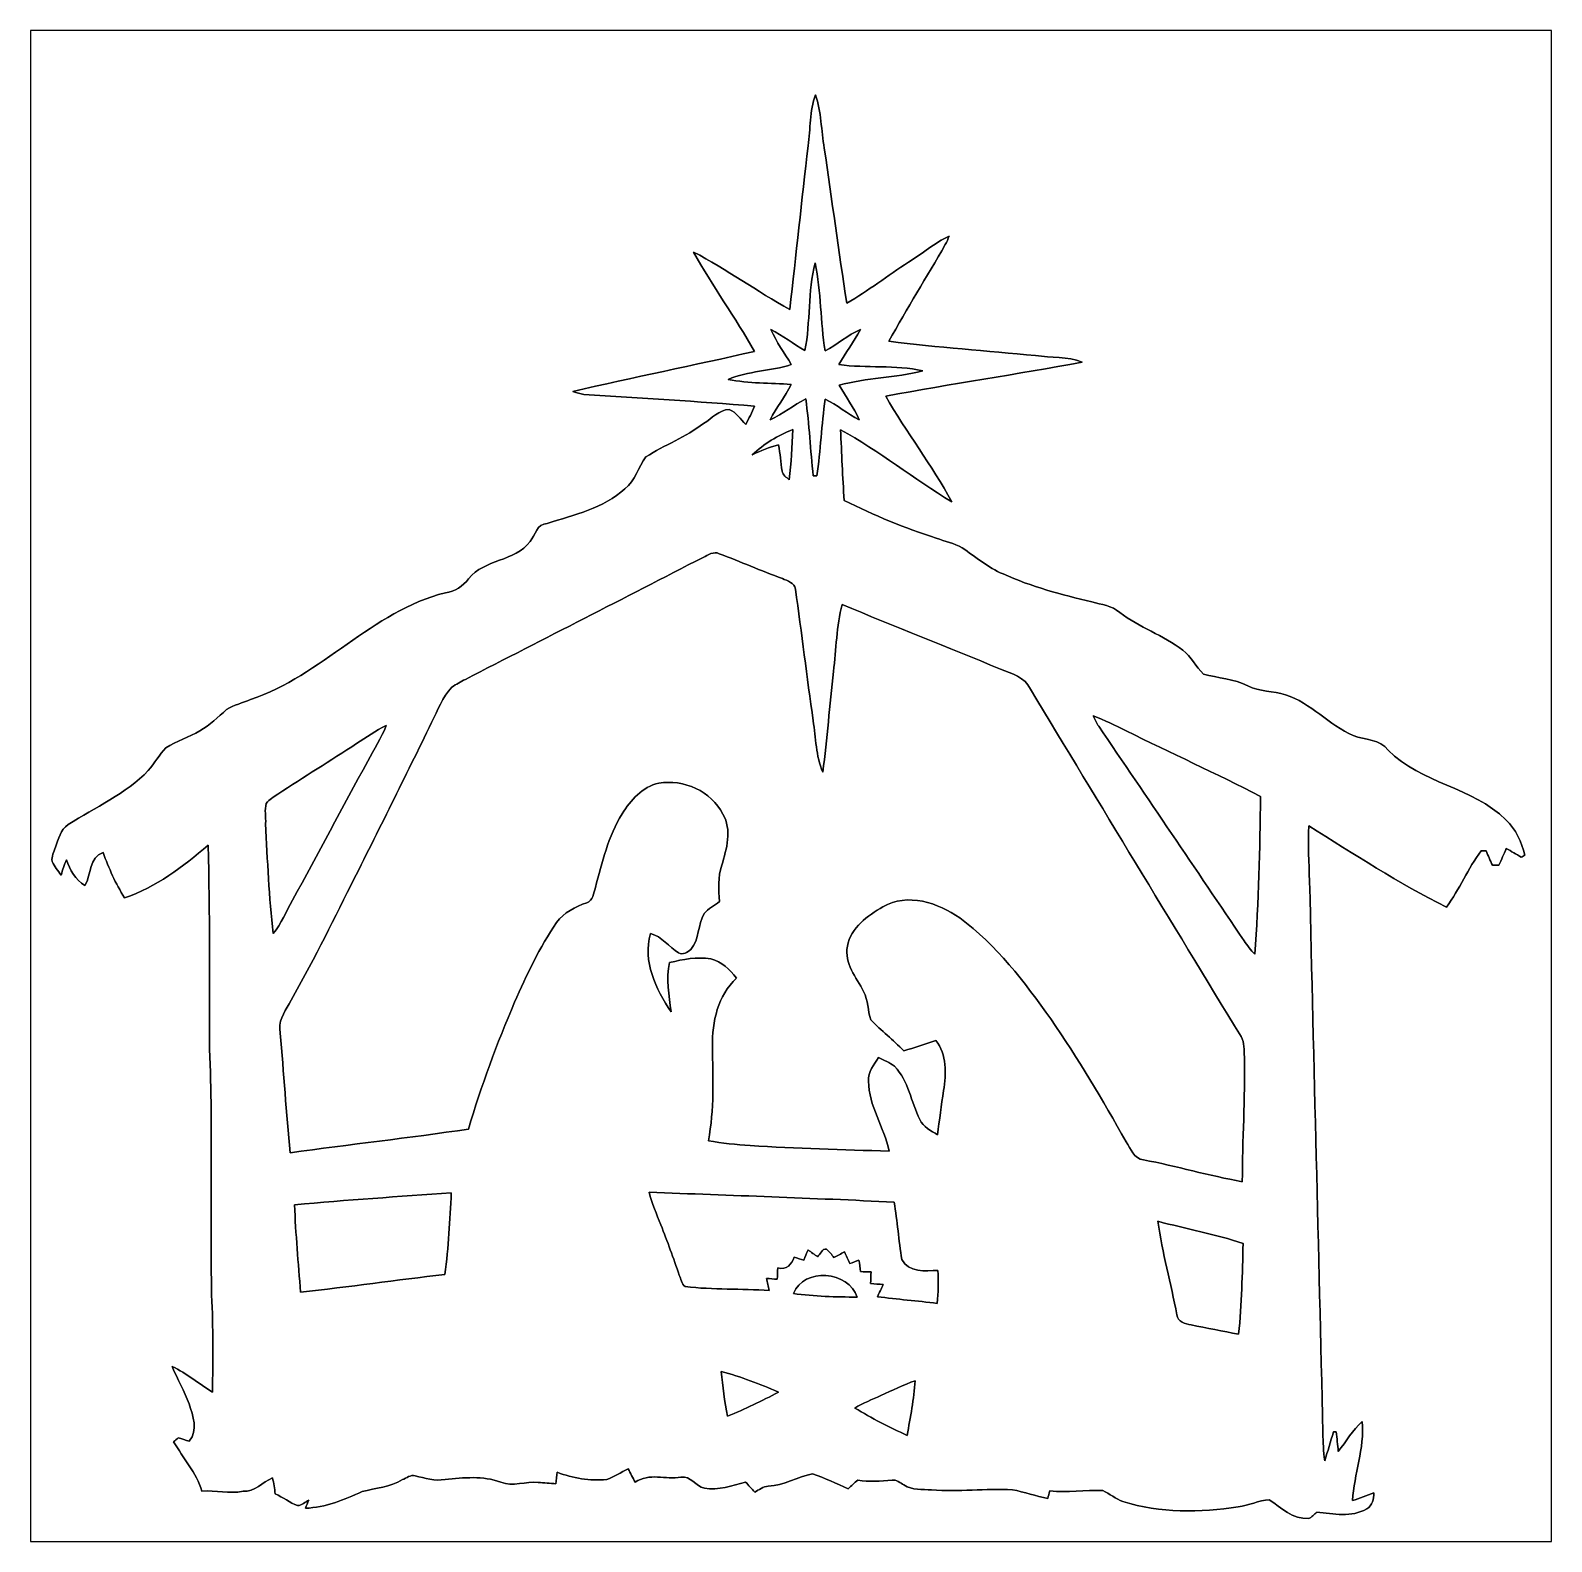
# Model space of a CAD drawing. Header units: centimetres. Extents: x -16.8 to 16.8, y -16.7 to 16.7.
import ezdxf

# ---------------------------------------------------------------- set-up
doc = ezdxf.new("R2010")
doc.units = ezdxf.units.CM
doc.header["$MEASUREMENT"] = 0
doc.layers.add('Layer 1', color=7, linetype='Continuous')

msp = doc.modelspace()

# ---------------------------------------------------------------- linework, layer by layer
at = {"layer": 'Layer 1', "color": 7}
for points, knots in [([(-16.77458, 16.66875), (-16.77458, 16.66875), (16.77458, 16.66875), (16.77458, 16.66875), (16.77458, 16.66875), (16.77458, 16.66875), (16.77458, -16.66875), (16.77458, -16.66875), (16.77458, -16.66875), (16.77458, -16.66875), (-16.77458, -16.66875), (-16.77458, -16.66875), (-16.77458, -16.66875), (-16.77458, -16.66875), (-16.77458, 16.66875), (-16.77458, 16.66875), (-16.77458, 16.66875), (-16.77458, 16.66875), (-16.77458, 16.66875), (-16.77458, 16.66875)], [0, 0, 0, 0, 0.16666667, 0.16666667, 0.16666667, 0.16666667, 0.33333333, 0.33333333, 0.33333333, 0.33333333, 0.5, 0.5, 0.5, 0.5, 0.66666667, 0.66666667, 0.66666667, 0.66666667, 1, 1, 1, 1]), ([(0.37853, 14.12346), (0.23777, 12.92013), (0.10936, 11.7154), (-0.02716, 10.51172), (-0.02716, 10.51172), (-0.74754, 10.91036), (-1.41817, 11.39825), (-2.14701, 11.7796), (-2.14701, 11.7796), (-1.73567, 11.0296), (-1.22414, 10.33604), (-0.80821, 9.58779), (-0.80821, 9.58779), (-2.13889, 9.28158), (-3.47909, 9.01559), (-4.80801, 8.70197), (-4.80801, 8.70197), (-4.72969, 8.67551), (-4.65067, 8.64764), (-4.56777, 8.63917), (-4.56777, 8.63917), (-3.31364, 8.55133), (-2.05669, 8.49136), (-0.80469, 8.37777), (-0.80469, 8.37777), (-0.85619, 8.23877), (-0.92922, 8.10966), (-0.99766, 7.97842), (-0.99766, 7.97842), (-1.11689, 8.08919), (-1.20544, 8.24512), (-1.36102, 8.30756), (-1.36102, 8.30756), (-1.59314, 8.30368), (-1.74202, 8.10366), (-1.92687, 7.99641), (-1.92687, 7.99641), (-2.32269, 7.7022), (-2.78659, 7.52087), (-3.20111, 7.25946), (-3.20111, 7.25946), (-3.36585, 7.03298), (-3.4357, 6.73594), (-3.66324, 6.55708), (-3.66324, 6.55708), (-4.13773, 6.12246), (-4.78296, 5.98241), (-5.37774, 5.79367), (-5.37774, 5.79367), (-5.6067, 5.78273), (-5.6328, 5.53508), (-5.75381, 5.39574), (-5.75381, 5.39574), (-6.09318, 4.94418), (-6.76063, 5.0105), (-7.11094, 4.57271), (-7.11094, 4.57271), (-7.23688, 4.40514), (-7.40763, 4.28237), (-7.62176, 4.26403), (-7.62176, 4.26403), (-9.24348, 3.85445), (-10.34944, 2.43346), (-11.91895, 1.90641), (-11.91895, 1.90641), (-12.09534, 1.83515), (-12.28584, 1.78753), (-12.44918, 1.68734), (-12.44918, 1.68734), (-12.6365, 1.52153), (-12.81818, 1.34514), (-13.03726, 1.21991), (-13.03726, 1.21991), (-13.27432, 1.06786), (-13.55266, 0.99519), (-13.78726, 0.83855), (-13.78726, 0.83855), (-13.93719, 0.69215), (-14.03068, 0.49812), (-14.17461, 0.34502), (-14.17461, 0.34502), (-14.67026, -0.17851), (-15.34478, -0.46708), (-15.94097, -0.85231), (-15.94097, -0.85231), (-16.1163, -0.96026), (-16.15299, -1.17334), (-16.2246, -1.35114), (-16.2246, -1.35114), (-16.25529, -1.45274), (-16.31209, -1.55681), (-16.29586, -1.66546), (-16.29586, -1.66546), (-16.24718, -1.77694), (-16.16604, -1.87008), (-16.09619, -1.96885), (-16.09619, -1.96885), (-16.06303, -1.85244), (-16.02846, -1.73602), (-15.9766, -1.62666), (-15.9766, -1.62666), (-15.90216, -1.85349), (-15.78751, -2.07398), (-15.57161, -2.19181), (-15.57161, -2.19181), (-15.42874, -1.95157), (-15.48553, -1.56916), (-15.17333, -1.46861), (-15.17333, -1.46861), (-15.04421, -1.81328), (-14.89745, -2.153), (-14.70025, -2.46486), (-14.70025, -2.46486), (-13.99893, -2.23767), (-13.40979, -1.77835), (-12.85593, -1.30669), (-12.85593, -1.30669), (-12.81289, -2.80458), (-12.82453, -4.30424), (-12.82312, -5.80319), (-12.82312, -5.80319), (-12.74692, -7.61259), (-12.81748, -9.42481), (-12.77726, -11.23491), (-12.77726, -11.23491), (-12.7441, -11.94647), (-12.74621, -12.65873), (-12.76209, -13.37098), (-12.76209, -13.37098), (-13.05878, -13.18754), (-13.32512, -12.95294), (-13.64474, -12.80936), (-13.64474, -12.80936), (-13.53397, -13.08841), (-13.3791, -13.34805), (-13.27609, -13.63063), (-13.27609, -13.63063), (-13.19036, -13.89627), (-13.07042, -14.21271), (-13.27115, -14.45472), (-13.27115, -14.45472), (-13.35264, -14.42861), (-13.43413, -14.40251), (-13.51562, -14.37711), (-13.51562, -14.37711), (-13.54949, -14.40639), (-13.583, -14.43637), (-13.61652, -14.46671), (-13.61652, -14.46671), (-13.40203, -14.8269), (-13.1191, -15.14934), (-12.99069, -15.55715), (-12.99069, -15.55715), (-12.68906, -15.52646), (-12.38744, -15.62312), (-12.08546, -15.55821), (-12.08546, -15.55821), (-11.82793, -15.57055), (-11.65437, -15.35924), (-11.43741, -15.26187), (-11.43741, -15.26187), (-11.4046, -15.37864), (-11.38626, -15.49788), (-11.37744, -15.61888), (-11.37744, -15.61888), (-11.20246, -15.68556), (-11.05606, -15.8115), (-10.88073, -15.87535), (-10.88073, -15.87535), (-10.78759, -15.87324), (-10.71421, -15.79421), (-10.63413, -15.75329), (-10.63413, -15.75329), (-10.65989, -15.81326), (-10.68599, -15.87324), (-10.71139, -15.93427), (-10.71139, -15.93427), (-10.26936, -15.91204), (-9.85344, -15.75188), (-9.45762, -15.56456), (-9.45762, -15.56456), (-9.15846, -15.48941), (-8.84061, -15.4626), (-8.56827, -15.30279), (-8.56827, -15.30279), (-8.48113, -15.27104), (-8.39153, -15.18638), (-8.29028, -15.21777), (-8.29028, -15.21777), (-8.07332, -15.27175), (-7.8546, -15.3349), (-7.62706, -15.30209), (-7.62706, -15.30209), (-7.22101, -15.25729), (-6.79238, -15.21107), (-6.40151, -15.35924), (-6.40151, -15.35924), (-6.13234, -15.4626), (-5.85223, -15.33913), (-5.57601, -15.36347), (-5.57601, -15.36347), (-5.44548, -15.37159), (-5.31495, -15.38464), (-5.18442, -15.39169), (-5.18442, -15.39169), (-5.17772, -15.32855), (-5.16467, -15.20296), (-5.15796, -15.13981), (-5.15796, -15.13981), (-4.81013, -15.27104), (-4.43512, -15.33419), (-4.06435, -15.29821), (-4.06435, -15.29821), (-3.89784, -15.24071), (-3.75109, -15.13911), (-3.59163, -15.06573), (-3.59163, -15.06573), (-3.53977, -15.16345), (-3.48862, -15.26117), (-3.43641, -15.3603), (-3.43641, -15.3603), (-3.12596, -15.14546), (-2.76684, -15.30244), (-2.42676, -15.25129), (-2.42676, -15.25129), (-2.21686, -15.20896), (-2.1015, -15.44743), (-1.911, -15.49118), (-1.911, -15.49118), (-1.60126, -15.54092), (-1.29752, -15.43932), (-1.00224, -15.35571), (-1.00224, -15.35571), (-0.93557, -15.42838), (-0.86819, -15.50211), (-0.80081, -15.5762), (-0.80081, -15.5762), (-0.70203, -15.53104), (-0.61172, -15.45519), (-0.5013, -15.44426), (-0.5013, -15.44426), (-0.15734, -15.4365), (0.14217, -15.23012), (0.47731, -15.17756), (0.47731, -15.17756), (0.74612, -15.26469), (1.0033, -15.3864), (1.25977, -15.50564), (1.25977, -15.50564), (1.33068, -15.44073), (1.40053, -15.37476), (1.47179, -15.31091), (1.47179, -15.31091), (1.72261, -15.35818), (1.97626, -15.33631), (2.22814, -15.31232), (2.22814, -15.31232), (2.3301, -15.29609), (2.4063, -15.37723), (2.49132, -15.4178), (2.49132, -15.4178), (2.67088, -15.54304), (2.89595, -15.50635), (3.10092, -15.52998), (3.10092, -15.52998), (3.69499, -15.5702), (4.28942, -15.49859), (4.88315, -15.52469), (4.88315, -15.52469), (5.14667, -15.57373), (5.39962, -15.66792), (5.66385, -15.71731), (5.66385, -15.71731), (5.67902, -15.66192), (5.69383, -15.60689), (5.70865, -15.55186), (5.70865, -15.55186), (6.09706, -15.59207), (6.48582, -15.53104), (6.87458, -15.54268), (6.87458, -15.54268), (7.0291, -15.60971), (7.15892, -15.73071), (7.32226, -15.78151), (7.32226, -15.78151), (8.13964, -16.05068), (9.02406, -16.03128), (9.86543, -15.89934), (9.86543, -15.89934), (10.09967, -15.87676), (10.31593, -15.75752), (10.54947, -15.74482), (10.54947, -15.74482), (10.81017, -15.92827), (11.06664, -16.17274), (11.41095, -16.16216), (11.41095, -16.16216), (11.48397, -16.13217), (11.53795, -16.07114), (11.59651, -16.0207), (11.59651, -16.0207), (11.96128, -16.05174), (12.36557, -16.14558), (12.69965, -15.94732), (12.69965, -15.94732), (12.82418, -15.87606), (12.85028, -15.72577), (12.85487, -15.59489), (12.85487, -15.59489), (12.69647, -15.64993), (12.54301, -15.71731), (12.3825, -15.76493), (12.3825, -15.76493), (12.41919, -15.17862), (12.6552, -14.61382), (12.59487, -14.01868), (12.59487, -14.01868), (12.38744, -14.21095), (12.24668, -14.46001), (12.07064, -14.67838), (12.07064, -14.67838), (12.05547, -14.53409), (12.04101, -14.39016), (12.02725, -14.24693), (12.02725, -14.24693), (12.01102, -14.24799), (11.97857, -14.24975), (11.96234, -14.25081), (11.96234, -14.25081), (11.90061, -14.46283), (11.84134, -14.67661), (11.77008, -14.88616), (11.77008, -14.88616), (11.74503, -14.68155), (11.73551, -14.47482), (11.73057, -14.27021), (11.73057, -14.27021), (11.63673, -10.21292), (11.53266, -6.15597), (11.43847, -2.09868), (11.43847, -2.09868), (11.41589, -1.69157), (11.40989, -1.28376), (11.41977, -0.8763), (11.41977, -0.8763), (12.41672, -1.49895), (13.40062, -2.14983), (14.45648, -2.67123), (14.45648, -2.67123), (14.74258, -2.27718), (14.93061, -1.82069), (15.2206, -1.42875), (15.2206, -1.42875), (15.24776, -1.42875), (15.30174, -1.4291), (15.32855, -1.42946), (15.32855, -1.42946), (15.37582, -1.53458), (15.42168, -1.64042), (15.46895, -1.74554), (15.46895, -1.74554), (15.51658, -1.74554), (15.5642, -1.7459), (15.61253, -1.7466), (15.61253, -1.7466), (15.66757, -1.62454), (15.72154, -1.50213), (15.77481, -1.37936), (15.77481, -1.37936), (15.88594, -1.44004), (15.9953, -1.50495), (16.10501, -1.57021), (16.10501, -1.57021), (16.12547, -1.55928), (16.16639, -1.53776), (16.18686, -1.52682), (16.18686, -1.52682), (16.1103, -1.23931), (15.98824, -0.94968), (15.76423, -0.74613), (15.76423, -0.74613), (15.0368, -0.01411), (13.89451, 0.04551), (13.17307, 0.79058), (13.17307, 0.79058), (12.99069, 1.03717), (12.66014, 1.01212), (12.40049, 1.11337), (12.40049, 1.11337), (11.85933, 1.33985), (11.47163, 1.83515), (10.90577, 2.01224), (10.90577, 2.01224), (10.63343, 2.09903), (10.3311, 2.07645), (10.07322, 2.20698), (10.07322, 2.20698), (9.77089, 2.3689), (9.42022, 2.37984), (9.09567, 2.46698), (9.09567, 2.46698), (8.93057, 2.6289), (8.82826, 2.85433), (8.63917, 2.99508), (8.63917, 2.99508), (8.21372, 3.3334), (7.67715, 3.49144), (7.24923, 3.82764), (7.24923, 3.82764), (7.07884, 3.97898), (6.84565, 4.00368), (6.63504, 4.06012), (6.63504, 4.06012), (5.969, 4.21958), (5.30296, 4.39737), (4.67572, 4.67713), (4.67572, 4.67713), (4.34869, 4.82388), (4.06753, 5.05001), (3.7779, 5.25709), (3.7779, 5.25709), (3.59622, 5.34987), (3.39584, 5.39962), (3.20428, 5.46664), (3.20428, 5.46664), (2.50649, 5.68643), (1.83268, 5.97606), (1.17616, 6.29708), (1.17616, 6.29708), (1.13312, 6.81708), (1.11795, 7.33919), (1.09396, 7.85989), (1.09396, 7.85989), (1.94733, 7.39069), (2.70933, 6.77086), (3.54401, 6.27239), (3.54401, 6.27239), (3.1115, 7.07849), (2.54035, 7.80274), (2.08844, 8.5979), (2.08844, 8.5979), (3.52954, 8.87024), (4.98193, 9.08262), (6.42373, 9.35214), (6.42373, 9.35214), (6.09706, 9.47914), (5.73652, 9.45021), (5.39468, 9.49396), (5.39468, 9.49396), (4.31659, 9.60085), (3.23497, 9.67564), (2.16006, 9.81146), (2.16006, 9.81146), (2.55623, 10.53183), (2.9905, 11.23103), (3.40254, 11.94259), (3.40254, 11.94259), (3.43535, 12.00362), (3.46287, 12.06747), (3.49003, 12.13132), (3.49003, 12.13132), (3.16583, 11.98104), (2.89384, 11.74186), (2.59221, 11.55453), (2.59221, 11.55453), (2.1336, 11.26137), (1.70356, 10.92271), (1.23084, 10.65248), (1.23084, 10.65248), (1.05234, 11.78948), (0.90311, 12.93107), (0.73307, 14.06948), (0.73307, 14.06948), (0.66534, 14.46177), (0.67134, 14.86994), (0.53799, 15.24882), (0.53799, 15.24882), (0.41063, 14.88687), (0.43004, 14.49881), (0.37853, 14.12346)], [0, 0, 0, 0, 0.00826446, 0.00826446, 0.00826446, 0.00826446, 0.01652893, 0.01652893, 0.01652893, 0.01652893, 0.02479339, 0.02479339, 0.02479339, 0.02479339, 0.03305785, 0.03305785, 0.03305785, 0.03305785, 0.04132231, 0.04132231, 0.04132231, 0.04132231, 0.04958678, 0.04958678, 0.04958678, 0.04958678, 0.05785124, 0.05785124, 0.05785124, 0.05785124, 0.0661157, 0.0661157, 0.0661157, 0.0661157, 0.07438017, 0.07438017, 0.07438017, 0.07438017, 0.08264463, 0.08264463, 0.08264463, 0.08264463, 0.09090909, 0.09090909, 0.09090909, 0.09090909, 0.09917355, 0.09917355, 0.09917355, 0.09917355, 0.10743802, 0.10743802, 0.10743802, 0.10743802, 0.11570248, 0.11570248, 0.11570248, 0.11570248, 0.12396694, 0.12396694, 0.12396694, 0.12396694, 0.1322314, 0.1322314, 0.1322314, 0.1322314, 0.14049587, 0.14049587, 0.14049587, 0.14049587, 0.14876033, 0.14876033, 0.14876033, 0.14876033, 0.15702479, 0.15702479, 0.15702479, 0.15702479, 0.16528926, 0.16528926, 0.16528926, 0.16528926, 0.17355372, 0.17355372, 0.17355372, 0.17355372, 0.18181818, 0.18181818, 0.18181818, 0.18181818, 0.19008264, 0.19008264, 0.19008264, 0.19008264, 0.19834711, 0.19834711, 0.19834711, 0.19834711, 0.20661157, 0.20661157, 0.20661157, 0.20661157, 0.21487603, 0.21487603, 0.21487603, 0.21487603, 0.2231405, 0.2231405, 0.2231405, 0.2231405, 0.23140496, 0.23140496, 0.23140496, 0.23140496, 0.23966942, 0.23966942, 0.23966942, 0.23966942, 0.24793388, 0.24793388, 0.24793388, 0.24793388, 0.25619835, 0.25619835, 0.25619835, 0.25619835, 0.26446281, 0.26446281, 0.26446281, 0.26446281, 0.27272727, 0.27272727, 0.27272727, 0.27272727, 0.28099174, 0.28099174, 0.28099174, 0.28099174, 0.2892562, 0.2892562, 0.2892562, 0.2892562, 0.29752066, 0.29752066, 0.29752066, 0.29752066, 0.30578512, 0.30578512, 0.30578512, 0.30578512, 0.31404959, 0.31404959, 0.31404959, 0.31404959, 0.32231405, 0.32231405, 0.32231405, 0.32231405, 0.33057851, 0.33057851, 0.33057851, 0.33057851, 0.33884298, 0.33884298, 0.33884298, 0.33884298, 0.34710744, 0.34710744, 0.34710744, 0.34710744, 0.3553719, 0.3553719, 0.3553719, 0.3553719, 0.36363636, 0.36363636, 0.36363636, 0.36363636, 0.37190083, 0.37190083, 0.37190083, 0.37190083, 0.38016529, 0.38016529, 0.38016529, 0.38016529, 0.38842975, 0.38842975, 0.38842975, 0.38842975, 0.39669421, 0.39669421, 0.39669421, 0.39669421, 0.40495868, 0.40495868, 0.40495868, 0.40495868, 0.41322314, 0.41322314, 0.41322314, 0.41322314, 0.4214876, 0.4214876, 0.4214876, 0.4214876, 0.42975207, 0.42975207, 0.42975207, 0.42975207, 0.43801653, 0.43801653, 0.43801653, 0.43801653, 0.44628099, 0.44628099, 0.44628099, 0.44628099, 0.45454545, 0.45454545, 0.45454545, 0.45454545, 0.46280992, 0.46280992, 0.46280992, 0.46280992, 0.47107438, 0.47107438, 0.47107438, 0.47107438, 0.47933884, 0.47933884, 0.47933884, 0.47933884, 0.48760331, 0.48760331, 0.48760331, 0.48760331, 0.49586777, 0.49586777, 0.49586777, 0.49586777, 0.50413223, 0.50413223, 0.50413223, 0.50413223, 0.51239669, 0.51239669, 0.51239669, 0.51239669, 0.52066116, 0.52066116, 0.52066116, 0.52066116, 0.52892562, 0.52892562, 0.52892562, 0.52892562, 0.53719008, 0.53719008, 0.53719008, 0.53719008, 0.54545455, 0.54545455, 0.54545455, 0.54545455, 0.55371901, 0.55371901, 0.55371901, 0.55371901, 0.56198347, 0.56198347, 0.56198347, 0.56198347, 0.57024793, 0.57024793, 0.57024793, 0.57024793, 0.5785124, 0.5785124, 0.5785124, 0.5785124, 0.58677686, 0.58677686, 0.58677686, 0.58677686, 0.59504132, 0.59504132, 0.59504132, 0.59504132, 0.60330579, 0.60330579, 0.60330579, 0.60330579, 0.61157025, 0.61157025, 0.61157025, 0.61157025, 0.61983471, 0.61983471, 0.61983471, 0.61983471, 0.62809917, 0.62809917, 0.62809917, 0.62809917, 0.63636364, 0.63636364, 0.63636364, 0.63636364, 0.6446281, 0.6446281, 0.6446281, 0.6446281, 0.65289256, 0.65289256, 0.65289256, 0.65289256, 0.66115702, 0.66115702, 0.66115702, 0.66115702, 0.66942149, 0.66942149, 0.66942149, 0.66942149, 0.67768595, 0.67768595, 0.67768595, 0.67768595, 0.68595041, 0.68595041, 0.68595041, 0.68595041, 0.69421488, 0.69421488, 0.69421488, 0.69421488, 0.70247934, 0.70247934, 0.70247934, 0.70247934, 0.7107438, 0.7107438, 0.7107438, 0.7107438, 0.71900826, 0.71900826, 0.71900826, 0.71900826, 0.72727273, 0.72727273, 0.72727273, 0.72727273, 0.73553719, 0.73553719, 0.73553719, 0.73553719, 0.74380165, 0.74380165, 0.74380165, 0.74380165, 0.75206612, 0.75206612, 0.75206612, 0.75206612, 0.76033058, 0.76033058, 0.76033058, 0.76033058, 0.76859504, 0.76859504, 0.76859504, 0.76859504, 0.7768595, 0.7768595, 0.7768595, 0.7768595, 0.78512397, 0.78512397, 0.78512397, 0.78512397, 0.79338843, 0.79338843, 0.79338843, 0.79338843, 0.80165289, 0.80165289, 0.80165289, 0.80165289, 0.80991736, 0.80991736, 0.80991736, 0.80991736, 0.81818182, 0.81818182, 0.81818182, 0.81818182, 0.82644628, 0.82644628, 0.82644628, 0.82644628, 0.83471074, 0.83471074, 0.83471074, 0.83471074, 0.84297521, 0.84297521, 0.84297521, 0.84297521, 0.85123967, 0.85123967, 0.85123967, 0.85123967, 0.85950413, 0.85950413, 0.85950413, 0.85950413, 0.8677686, 0.8677686, 0.8677686, 0.8677686, 0.87603306, 0.87603306, 0.87603306, 0.87603306, 0.88429752, 0.88429752, 0.88429752, 0.88429752, 0.89256198, 0.89256198, 0.89256198, 0.89256198, 0.90082645, 0.90082645, 0.90082645, 0.90082645, 0.90909091, 0.90909091, 0.90909091, 0.90909091, 0.91735537, 0.91735537, 0.91735537, 0.91735537, 0.92561983, 0.92561983, 0.92561983, 0.92561983, 0.9338843, 0.9338843, 0.9338843, 0.9338843, 0.94214876, 0.94214876, 0.94214876, 0.94214876, 0.95041322, 0.95041322, 0.95041322, 0.95041322, 0.95867769, 0.95867769, 0.95867769, 0.95867769, 0.96694215, 0.96694215, 0.96694215, 0.96694215, 0.97520661, 0.97520661, 0.97520661, 0.97520661, 0.98347107, 0.98347107, 0.98347107, 0.98347107, 1, 1, 1, 1]), ([(0.30868, 9.60579), (0.42898, 10.24431), (0.37289, 10.90683), (0.53093, 11.53795), (0.53093, 11.53795), (0.6671, 10.89942), (0.64841, 10.24043), (0.75247, 9.59697), (0.75247, 9.59697), (1.02129, 9.73949), (1.25166, 9.94904), (1.53247, 10.06934), (1.53247, 10.06934), (1.391, 9.80052), (1.20156, 9.56134), (1.0541, 9.2964), (1.0541, 9.2964), (1.66723, 9.21067), (2.29941, 9.29746), (2.90477, 9.1567), (2.90477, 9.1567), (2.30082, 8.99724), (1.66441, 9.0103), (1.06151, 8.84026), (1.06151, 8.84026), (1.21461, 8.58979), (1.37724, 8.34461), (1.50707, 8.08073), (1.50707, 8.08073), (1.24319, 8.21126), (1.01882, 8.40881), (0.75212, 8.53299), (0.75212, 8.53299), (0.67663, 7.97031), (0.65193, 7.40234), (0.56938, 6.84036), (0.56938, 6.84036), (0.54963, 6.84036), (0.51047, 6.84036), (0.49071, 6.84036), (0.49071, 6.84036), (0.42898, 7.40622), (0.40534, 7.97595), (0.3235, 8.53969), (0.3235, 8.53969), (0.05327, 8.40317), (-0.18027, 8.20279), (-0.45791, 8.08143), (-0.45791, 8.08143), (-0.32456, 8.35307), (-0.12982, 8.58873), (0.00529, 8.85896), (0.00529, 8.85896), (-0.45826, 8.89882), (-0.92922, 8.87307), (-1.38642, 8.97114), (-1.38642, 8.97114), (-0.9465, 9.15917), (-0.44873, 9.14964), (0.00529, 9.29746), (0.00529, 9.29746), (-0.14182, 9.55569), (-0.32632, 9.79382), (-0.44344, 10.06863), (-0.44344, 10.06863), (-0.17886, 9.93881), (0.05151, 9.74972), (0.30868, 9.60579)], [0, 0, 0, 0, 0.05555556, 0.05555556, 0.05555556, 0.05555556, 0.11111111, 0.11111111, 0.11111111, 0.11111111, 0.16666667, 0.16666667, 0.16666667, 0.16666667, 0.22222222, 0.22222222, 0.22222222, 0.22222222, 0.27777778, 0.27777778, 0.27777778, 0.27777778, 0.33333333, 0.33333333, 0.33333333, 0.33333333, 0.38888889, 0.38888889, 0.38888889, 0.38888889, 0.44444444, 0.44444444, 0.44444444, 0.44444444, 0.5, 0.5, 0.5, 0.5, 0.55555556, 0.55555556, 0.55555556, 0.55555556, 0.61111111, 0.61111111, 0.61111111, 0.61111111, 0.66666667, 0.66666667, 0.66666667, 0.66666667, 0.72222222, 0.72222222, 0.72222222, 0.72222222, 0.77777778, 0.77777778, 0.77777778, 0.77777778, 0.83333333, 0.83333333, 0.83333333, 0.83333333, 0.88888889, 0.88888889, 0.88888889, 0.88888889, 1, 1, 1, 1]), ([(-0.85302, 7.30673), (-0.59761, 7.54839), (-0.28928, 7.7343), (0.03704, 7.86306), (0.03704, 7.86306), (0.02716, 7.493), (0.00282, 7.12364), (-0.03845, 6.75569), (-0.03845, 6.75569), (-0.09948, 6.81037), (-0.18627, 6.85729), (-0.1972, 6.9469), (-0.1972, 6.9469), (-0.22931, 7.13881), (-0.23178, 7.33496), (-0.27728, 7.52404), (-0.27728, 7.52404), (-0.47978, 7.48101), (-0.66675, 7.39281), (-0.85302, 7.30673)], [0, 0, 0, 0, 0.16666667, 0.16666667, 0.16666667, 0.16666667, 0.33333333, 0.33333333, 0.33333333, 0.33333333, 0.5, 0.5, 0.5, 0.5, 0.66666667, 0.66666667, 0.66666667, 0.66666667, 1, 1, 1, 1]), ([(-1.93781, 5.04437), (-1.82668, 5.09482), (-1.70639, 5.18513), (-1.58115, 5.12516), (-1.58115, 5.12516), (-1.11584, 4.947), (-0.65793, 4.74839), (-0.19085, 4.57447), (-0.19085, 4.57447), (-0.08149, 4.52543), (0.07902, 4.4831), (0.09701, 4.34164), (0.09701, 4.34164), (0.23319, 3.37538), (0.35278, 2.40665), (0.4886, 1.44004), (0.4886, 1.44004), (0.54822, 1.06116), (0.54539, 0.66358), (0.70132, 0.30586), (0.70132, 0.30586), (0.80292, 1.04211), (0.84914, 1.7847), (0.93698, 2.52271), (0.93698, 2.52271), (0.9966, 3.01731), (1.00295, 3.52249), (1.12642, 4.00756), (1.12642, 4.00756), (2.28388, 3.51473), (3.45757, 3.0607), (4.61962, 2.57881), (4.61962, 2.57881), (4.8641, 2.47897), (5.1622, 2.40277), (5.27861, 2.13748), (5.27861, 2.13748), (6.82519, -0.4191), (8.37247, -2.97568), (9.9254, -5.52838), (9.9254, -5.52838), (10.00831, -5.66208), (9.98608, -5.82789), (10.0016, -5.97817), (10.0016, -5.97817), (10.01854, -6.8961), (9.95468, -7.81262), (9.95362, -8.73054), (9.95362, -8.73054), (9.22055, -8.59649), (8.50371, -8.38659), (7.77205, -8.24583), (7.77205, -8.24583), (7.56497, -8.22396), (7.49018, -8.00065), (7.38928, -7.85036), (7.38928, -7.85036), (6.8767, -6.92221), (6.32989, -6.01133), (5.72735, -5.13856), (5.72735, -5.13856), (5.14914, -4.32435), (4.53566, -3.50485), (3.7211, -2.91183), (3.7211, -2.91183), (3.24273, -2.57598), (2.56787, -2.34879), (2.02882, -2.66524), (2.02882, -2.66524), (1.69192, -2.85574), (1.31904, -3.12808), (1.24319, -3.53448), (1.24319, -3.53448), (1.17087, -3.91231), (1.44357, -4.22204), (1.59985, -4.53602), (1.59985, -4.53602), (1.70639, -4.72863), (1.68981, -4.95723), (1.7593, -5.16079), (1.7593, -5.16079), (1.99319, -5.39397), (2.25284, -5.60352), (2.48497, -5.84094), (2.48497, -5.84094), (2.72662, -5.77991), (2.95698, -5.6836), (3.19581, -5.6134), (3.19581, -5.6134), (3.43782, -5.92455), (3.42124, -6.34788), (3.36691, -6.71936), (3.36691, -6.71936), (3.31646, -7.04356), (3.27166, -7.36847), (3.23321, -7.69479), (3.23321, -7.69479), (3.08716, -7.60307), (2.915, -7.51981), (2.84268, -7.35401), (2.84268, -7.35401), (2.64195, -6.97195), (2.59468, -6.50522), (2.28353, -6.18419), (2.28353, -6.18419), (2.17452, -6.10235), (2.04964, -6.04626), (1.92617, -5.98981), (1.92617, -5.98981), (1.83656, -6.15456), (1.69157, -6.30661), (1.71097, -6.50946), (1.71097, -6.50946), (1.7085, -7.06473), (2.05811, -7.52651), (2.165, -8.05533), (2.165, -8.05533), (1.14265, -8.0264), (0.11994, -7.99747), (-0.90064, -7.93186), (-0.90064, -7.93186), (-1.20932, -7.91386), (-1.5173, -7.88141), (-1.82104, -7.82461), (-1.82104, -7.82461), (-1.69016, -7.13775), (-1.71944, -6.43819), (-1.73355, -5.74393), (-1.73355, -5.74393), (-1.73919, -5.201), (-1.61466, -4.62421), (-1.20438, -4.23757), (-1.20438, -4.23757), (-1.35184, -4.05306), (-1.5307, -3.86927), (-1.76883, -3.81423), (-1.76883, -3.81423), (-2.07363, -3.76308), (-2.3809, -3.82517), (-2.67723, -3.89326), (-2.67723, -3.89326), (-2.76331, -4.25556), (-2.68993, -4.61963), (-2.64619, -4.98087), (-2.64619, -4.98087), (-2.97991, -4.48451), (-3.27907, -3.8668), (-3.09704, -3.2572), (-3.09704, -3.2572), (-2.83916, -3.31646), (-2.69769, -3.55459), (-2.47932, -3.67877), (-2.47932, -3.67877), (-2.38795, -3.73768), (-2.28177, -3.66924), (-2.21156, -3.60856), (-2.21156, -3.60856), (-2.01224, -3.38596), (-2.0634, -3.05823), (-1.91347, -2.81234), (-1.91347, -2.81234), (-1.82316, -2.70157), (-1.69122, -2.6356), (-1.57762, -2.55164), (-1.57762, -2.55164), (-1.59209, -2.28283), (-1.61819, -2.00872), (-1.524, -1.75013), (-1.524, -1.75013), (-1.42275, -1.38748), (-1.29434, -0.96661), (-1.5046, -0.62124), (-1.5046, -0.62124), (-1.75578, -0.11324), (-2.3682, 0.15663), (-2.91641, 0.06209), (-2.91641, 0.06209), (-3.27801, -0.01905), (-3.53871, -0.3115), (-3.72533, -0.61454), (-3.72533, -0.61454), (-4.03119, -1.11125), (-4.16701, -1.68451), (-4.31412, -2.24226), (-4.31412, -2.24226), (-4.35151, -2.35726), (-4.36457, -2.53294), (-4.50603, -2.57493), (-4.50603, -2.57493), (-4.75791, -2.66524), (-5.01333, -2.78659), (-5.17066, -3.01308), (-5.17066, -3.01308), (-5.54849, -3.55918), (-5.82683, -4.16489), (-6.09459, -4.77026), (-6.09459, -4.77026), (-6.48617, -5.68254), (-6.83189, -6.61564), (-7.11271, -7.56814), (-7.11271, -7.56814), (-8.42116, -7.76358), (-9.73667, -7.90893), (-11.04688, -8.09131), (-11.04688, -8.09131), (-11.12908, -7.21148), (-11.18976, -6.32954), (-11.26314, -5.44901), (-11.26314, -5.44901), (-11.32558, -5.20735), (-11.17953, -5.00415), (-11.07087, -4.80589), (-11.07087, -4.80589), (-10.58051, -3.95005), (-10.14201, -3.06634), (-9.7028, -2.18369), (-9.7028, -2.18369), (-9.10449, -0.99201), (-8.51147, 0.20249), (-7.92551, 1.39982), (-7.92551, 1.39982), (-7.78969, 1.66793), (-7.68632, 1.95827), (-7.47783, 2.18158), (-7.47783, 2.18158), (-7.38434, 2.24684), (-7.28239, 2.29799), (-7.1822, 2.35197), (-7.1822, 2.35197), (-5.43384, 3.24908), (-3.68441, 4.14443), (-1.93781, 5.04437)], [0, 0, 0, 0, 0.01694915, 0.01694915, 0.01694915, 0.01694915, 0.03389831, 0.03389831, 0.03389831, 0.03389831, 0.05084746, 0.05084746, 0.05084746, 0.05084746, 0.06779661, 0.06779661, 0.06779661, 0.06779661, 0.08474576, 0.08474576, 0.08474576, 0.08474576, 0.10169492, 0.10169492, 0.10169492, 0.10169492, 0.11864407, 0.11864407, 0.11864407, 0.11864407, 0.13559322, 0.13559322, 0.13559322, 0.13559322, 0.15254237, 0.15254237, 0.15254237, 0.15254237, 0.16949153, 0.16949153, 0.16949153, 0.16949153, 0.18644068, 0.18644068, 0.18644068, 0.18644068, 0.20338983, 0.20338983, 0.20338983, 0.20338983, 0.22033898, 0.22033898, 0.22033898, 0.22033898, 0.23728814, 0.23728814, 0.23728814, 0.23728814, 0.25423729, 0.25423729, 0.25423729, 0.25423729, 0.27118644, 0.27118644, 0.27118644, 0.27118644, 0.28813559, 0.28813559, 0.28813559, 0.28813559, 0.30508475, 0.30508475, 0.30508475, 0.30508475, 0.3220339, 0.3220339, 0.3220339, 0.3220339, 0.33898305, 0.33898305, 0.33898305, 0.33898305, 0.3559322, 0.3559322, 0.3559322, 0.3559322, 0.37288136, 0.37288136, 0.37288136, 0.37288136, 0.38983051, 0.38983051, 0.38983051, 0.38983051, 0.40677966, 0.40677966, 0.40677966, 0.40677966, 0.42372881, 0.42372881, 0.42372881, 0.42372881, 0.44067797, 0.44067797, 0.44067797, 0.44067797, 0.45762712, 0.45762712, 0.45762712, 0.45762712, 0.47457627, 0.47457627, 0.47457627, 0.47457627, 0.49152542, 0.49152542, 0.49152542, 0.49152542, 0.50847458, 0.50847458, 0.50847458, 0.50847458, 0.52542373, 0.52542373, 0.52542373, 0.52542373, 0.54237288, 0.54237288, 0.54237288, 0.54237288, 0.55932203, 0.55932203, 0.55932203, 0.55932203, 0.57627119, 0.57627119, 0.57627119, 0.57627119, 0.59322034, 0.59322034, 0.59322034, 0.59322034, 0.61016949, 0.61016949, 0.61016949, 0.61016949, 0.62711864, 0.62711864, 0.62711864, 0.62711864, 0.6440678, 0.6440678, 0.6440678, 0.6440678, 0.66101695, 0.66101695, 0.66101695, 0.66101695, 0.6779661, 0.6779661, 0.6779661, 0.6779661, 0.69491525, 0.69491525, 0.69491525, 0.69491525, 0.71186441, 0.71186441, 0.71186441, 0.71186441, 0.72881356, 0.72881356, 0.72881356, 0.72881356, 0.74576271, 0.74576271, 0.74576271, 0.74576271, 0.76271186, 0.76271186, 0.76271186, 0.76271186, 0.77966102, 0.77966102, 0.77966102, 0.77966102, 0.79661017, 0.79661017, 0.79661017, 0.79661017, 0.81355932, 0.81355932, 0.81355932, 0.81355932, 0.83050847, 0.83050847, 0.83050847, 0.83050847, 0.84745763, 0.84745763, 0.84745763, 0.84745763, 0.86440678, 0.86440678, 0.86440678, 0.86440678, 0.88135593, 0.88135593, 0.88135593, 0.88135593, 0.89830508, 0.89830508, 0.89830508, 0.89830508, 0.91525424, 0.91525424, 0.91525424, 0.91525424, 0.93220339, 0.93220339, 0.93220339, 0.93220339, 0.94915254, 0.94915254, 0.94915254, 0.94915254, 0.96610169, 0.96610169, 0.96610169, 0.96610169, 1, 1, 1, 1]), ([(6.66609, 1.54446), (6.91586, 1.45486), (7.15469, 1.33844), (7.3914, 1.21849), (7.3914, 1.21849), (8.37494, 0.72708), (9.3793, 0.27658), (10.35544, -0.22966), (10.35544, -0.22966), (10.34697, -1.391), (10.31064, -2.55341), (10.2302, -3.71228), (10.2302, -3.71228), (10.1406, -3.62126), (10.0651, -3.51719), (9.99243, -3.41313), (9.99243, -3.41313), (8.92528, -1.83515), (7.85848, -0.25682), (6.78674, 1.31798), (6.78674, 1.31798), (6.73911, 1.38959), (6.70101, 1.46685), (6.66609, 1.54446)], [0, 0, 0, 0, 0.14285714, 0.14285714, 0.14285714, 0.14285714, 0.28571429, 0.28571429, 0.28571429, 0.28571429, 0.42857143, 0.42857143, 0.42857143, 0.42857143, 0.57142857, 0.57142857, 0.57142857, 0.57142857, 0.71428571, 0.71428571, 0.71428571, 0.71428571, 1, 1, 1, 1]), ([(-9.58109, 0.93804), (-9.36378, 1.07139), (-9.15882, 1.22696), (-8.92775, 1.33668), (-8.92775, 1.33668), (-9.02864, 1.05763), (-9.19833, 0.81033), (-9.33203, 0.54716), (-9.33203, 0.54716), (-9.8993, -0.46778), (-10.42917, -1.50319), (-10.99361, -2.51919), (-10.99361, -2.51919), (-11.13614, -2.76437), (-11.23562, -3.03742), (-11.41836, -3.2572), (-11.41836, -3.2572), (-11.51749, -2.45181), (-11.54642, -1.63936), (-11.58734, -0.82938), (-11.58734, -0.82938), (-11.57958, -0.68157), (-11.61486, -0.5274), (-11.57358, -0.38347), (-11.57358, -0.38347), (-11.50902, -0.29422), (-11.40495, -0.24483), (-11.31888, -0.18027), (-11.31888, -0.18027), (-10.74279, 0.19756), (-10.15718, 0.56021), (-9.58109, 0.93804)], [0, 0, 0, 0, 0.11111111, 0.11111111, 0.11111111, 0.11111111, 0.22222222, 0.22222222, 0.22222222, 0.22222222, 0.33333333, 0.33333333, 0.33333333, 0.33333333, 0.44444444, 0.44444444, 0.44444444, 0.44444444, 0.55555556, 0.55555556, 0.55555556, 0.55555556, 0.66666667, 0.66666667, 0.66666667, 0.66666667, 0.77777778, 0.77777778, 0.77777778, 0.77777778, 1, 1, 1, 1]), ([(-10.94916, -9.23925), (-9.7984, -9.13412), (-8.64517, -9.05686), (-7.49265, -8.97396), (-7.49265, -8.97396), (-7.52334, -9.57509), (-7.55403, -10.17729), (-7.63235, -10.77489), (-7.63235, -10.77489), (-8.69421, -10.9033), (-9.75466, -11.04371), (-10.81652, -11.16965), (-10.81652, -11.16965), (-10.86379, -10.52618), (-10.92659, -9.88377), (-10.94916, -9.23925)], [0, 0, 0, 0, 0.2, 0.2, 0.2, 0.2, 0.4, 0.4, 0.4, 0.4, 0.6, 0.6, 0.6, 0.6, 1, 1, 1, 1]), ([(-3.12914, -8.96197), (-1.3275, -9.03182), (0.47519, -9.09179), (2.27577, -9.17963), (2.27577, -9.17963), (2.34668, -9.59979), (2.37631, -10.02524), (2.44193, -10.4461), (2.44193, -10.4461), (2.60033, -10.73291), (2.96157, -10.70151), (3.24132, -10.68599), (3.24132, -10.68599), (3.24838, -10.928), (3.25684, -11.17283), (3.22333, -11.41377), (3.22333, -11.41377), (2.78553, -11.35662), (2.34491, -11.32628), (1.90747, -11.26631), (1.90747, -11.26631), (1.94839, -11.17635), (1.99178, -11.08816), (2.03412, -10.99926), (2.03412, -10.99926), (1.94063, -10.99114), (1.8475, -10.98303), (1.75472, -10.97492), (1.75472, -10.97492), (1.75754, -10.89025), (1.76213, -10.80558), (1.76671, -10.72127), (1.76671, -10.72127), (1.68769, -10.71774), (1.60902, -10.71562), (1.5307, -10.7128), (1.5307, -10.7128), (1.51977, -10.62849), (1.51024, -10.54382), (1.49895, -10.45986), (1.49895, -10.45986), (1.43263, -10.48491), (1.36666, -10.51066), (1.29999, -10.53536), (1.29999, -10.53536), (1.25906, -10.44893), (1.21814, -10.3632), (1.17757, -10.27783), (1.17757, -10.27783), (1.10102, -10.31946), (1.02517, -10.36285), (0.94791, -10.40342), (0.94791, -10.40342), (0.89535, -10.33992), (0.84984, -10.26901), (0.78493, -10.2175), (0.78493, -10.2175), (0.68474, -10.20092), (0.64735, -10.32792), (0.58667, -10.38542), (0.58667, -10.38542), (0.51611, -10.33498), (0.44662, -10.28418), (0.37571, -10.23514), (0.37571, -10.23514), (0.34325, -10.31028), (0.3115, -10.38578), (0.28152, -10.46233), (0.28152, -10.46233), (0.21131, -10.44046), (0.14217, -10.41788), (0.07302, -10.3953), (0.07302, -10.3953), (0.01411, -10.54982), (-0.0956, -10.68599), (-0.2921, -10.63131), (-0.2921, -10.63131), (-0.29598, -10.71457), (-0.29986, -10.79853), (-0.30304, -10.88249), (-0.30304, -10.88249), (-0.38276, -10.87508), (-0.46214, -10.86767), (-0.54187, -10.86167), (-0.54187, -10.86167), (-0.52246, -10.95093), (-0.50094, -11.03947), (-0.47872, -11.12838), (-0.47872, -11.12838), (-1.09679, -11.08781), (-1.71768, -11.11673), (-2.33327, -11.043), (-2.33327, -11.043), (-2.41406, -10.98479), (-2.42358, -10.87191), (-2.46451, -10.789), (-2.46451, -10.789), (-2.59256, -10.41647), (-2.72591, -10.04605), (-2.87126, -9.67987), (-2.87126, -9.67987), (-2.96051, -9.4421), (-3.07199, -9.21068), (-3.12914, -8.96197)], [0, 0, 0, 0, 0.03703704, 0.03703704, 0.03703704, 0.03703704, 0.07407407, 0.07407407, 0.07407407, 0.07407407, 0.11111111, 0.11111111, 0.11111111, 0.11111111, 0.14814815, 0.14814815, 0.14814815, 0.14814815, 0.18518519, 0.18518519, 0.18518519, 0.18518519, 0.22222222, 0.22222222, 0.22222222, 0.22222222, 0.25925926, 0.25925926, 0.25925926, 0.25925926, 0.2962963, 0.2962963, 0.2962963, 0.2962963, 0.33333333, 0.33333333, 0.33333333, 0.33333333, 0.37037037, 0.37037037, 0.37037037, 0.37037037, 0.40740741, 0.40740741, 0.40740741, 0.40740741, 0.44444444, 0.44444444, 0.44444444, 0.44444444, 0.48148148, 0.48148148, 0.48148148, 0.48148148, 0.51851852, 0.51851852, 0.51851852, 0.51851852, 0.55555556, 0.55555556, 0.55555556, 0.55555556, 0.59259259, 0.59259259, 0.59259259, 0.59259259, 0.62962963, 0.62962963, 0.62962963, 0.62962963, 0.66666667, 0.66666667, 0.66666667, 0.66666667, 0.7037037, 0.7037037, 0.7037037, 0.7037037, 0.74074074, 0.74074074, 0.74074074, 0.74074074, 0.77777778, 0.77777778, 0.77777778, 0.77777778, 0.81481481, 0.81481481, 0.81481481, 0.81481481, 0.85185185, 0.85185185, 0.85185185, 0.85185185, 0.88888889, 0.88888889, 0.88888889, 0.88888889, 0.92592593, 0.92592593, 0.92592593, 0.92592593, 1, 1, 1, 1]), ([(8.0899, -9.60332), (8.71643, -9.76701), (9.35708, -9.88766), (9.97162, -10.09332), (9.97162, -10.09332), (9.95292, -10.76007), (9.94375, -11.42894), (9.87213, -12.09287), (9.87213, -12.09287), (9.52147, -12.02937), (9.17328, -11.95317), (8.82297, -11.88791), (8.82297, -11.88791), (8.69597, -11.85968), (8.52664, -11.82405), (8.51112, -11.66671), (8.51112, -11.66671), (8.37988, -10.97703), (8.19185, -10.29829), (8.0899, -9.60332)], [0, 0, 0, 0, 0.16666667, 0.16666667, 0.16666667, 0.16666667, 0.33333333, 0.33333333, 0.33333333, 0.33333333, 0.5, 0.5, 0.5, 0.5, 0.66666667, 0.66666667, 0.66666667, 0.66666667, 1, 1, 1, 1]), ([(0.05151, -11.19893), (0.28116, -10.60803), (1.27247, -10.70292), (1.46015, -11.27619), (1.46015, -11.27619), (0.9906, -11.27125), (0.51753, -11.26031), (0.05151, -11.19893)], [0, 0, 0, 0, 0.33333333, 0.33333333, 0.33333333, 0.33333333, 1, 1, 1, 1]), ([(-1.53846, -12.91449), (-1.10808, -13.03373), (-0.68509, -13.19001), (-0.27799, -13.37345), (-0.27799, -13.37345), (-0.64382, -13.56466), (-1.01635, -13.74669), (-1.39841, -13.90403), (-1.39841, -13.90403), (-1.46826, -13.57771), (-1.50213, -13.24539), (-1.53846, -12.91449)], [0, 0, 0, 0, 0.25, 0.25, 0.25, 0.25, 0.5, 0.5, 0.5, 0.5, 1, 1, 1, 1]), ([(1.98261, -13.44754), (2.23379, -13.335), (2.47897, -13.20835), (2.73967, -13.11945), (2.73967, -13.11945), (2.71216, -13.52515), (2.63384, -13.92555), (2.56046, -14.32489), (2.56046, -14.32489), (2.16394, -14.15097), (1.78188, -13.94425), (1.40864, -13.72482), (1.40864, -13.72482), (1.58962, -13.61193), (1.78929, -13.53502), (1.98261, -13.44754)], [0, 0, 0, 0, 0.2, 0.2, 0.2, 0.2, 0.4, 0.4, 0.4, 0.4, 0.6, 0.6, 0.6, 0.6, 1, 1, 1, 1])]:
    msp.add_open_spline(points, degree=3, knots=knots, dxfattribs=at)
at = {"layer": 'Layer 1', "color": 250}
for points, knots in [([(0.37853, 14.12346), (0.43004, 14.49881), (0.41063, 14.88687), (0.53799, 15.24882), (0.53799, 15.24882), (0.67134, 14.86994), (0.66534, 14.46177), (0.73307, 14.06948), (0.73307, 14.06948), (0.90311, 12.93107), (1.05234, 11.78948), (1.23084, 10.65248), (1.23084, 10.65248), (1.70356, 10.92271), (2.1336, 11.26137), (2.59221, 11.55453), (2.59221, 11.55453), (2.89384, 11.74186), (3.16583, 11.98104), (3.49003, 12.13132), (3.49003, 12.13132), (3.46287, 12.06747), (3.43535, 12.00362), (3.40254, 11.94259), (3.40254, 11.94259), (2.9905, 11.23103), (2.55623, 10.53183), (2.16006, 9.81146), (2.16006, 9.81146), (3.23497, 9.67564), (4.31659, 9.60085), (5.39468, 9.49396), (5.39468, 9.49396), (5.73652, 9.45021), (6.09706, 9.47914), (6.42373, 9.35214), (6.42373, 9.35214), (4.98193, 9.08262), (3.52954, 8.87024), (2.08844, 8.5979), (2.08844, 8.5979), (2.54035, 7.80274), (3.1115, 7.07849), (3.54401, 6.27239), (3.54401, 6.27239), (2.70933, 6.77086), (1.94733, 7.39069), (1.09396, 7.85989), (1.09396, 7.85989), (1.11795, 7.33919), (1.13312, 6.81708), (1.17616, 6.29708), (1.17616, 6.29708), (1.83268, 5.97606), (2.50649, 5.68643), (3.20428, 5.46664), (3.20428, 5.46664), (3.39584, 5.39962), (3.59622, 5.34987), (3.7779, 5.25709), (3.7779, 5.25709), (4.06753, 5.05001), (4.34869, 4.82388), (4.67572, 4.67713), (4.67572, 4.67713), (5.30296, 4.39737), (5.969, 4.21958), (6.63504, 4.06012), (6.63504, 4.06012), (6.84565, 4.00368), (7.07884, 3.97898), (7.24923, 3.82764), (7.24923, 3.82764), (7.67715, 3.49144), (8.21372, 3.3334), (8.63917, 2.99508), (8.63917, 2.99508), (8.82826, 2.85433), (8.93057, 2.6289), (9.09567, 2.46698), (9.09567, 2.46698), (9.42022, 2.37984), (9.77089, 2.3689), (10.07322, 2.20698), (10.07322, 2.20698), (10.3311, 2.07645), (10.63343, 2.09903), (10.90577, 2.01224), (10.90577, 2.01224), (11.47163, 1.83515), (11.85933, 1.33985), (12.40049, 1.11337), (12.40049, 1.11337), (12.66014, 1.01212), (12.99069, 1.03717), (13.17307, 0.79058), (13.17307, 0.79058), (13.89451, 0.04551), (15.0368, -0.01411), (15.76423, -0.74613), (15.76423, -0.74613), (15.98824, -0.94968), (16.1103, -1.23931), (16.18686, -1.52682), (16.18686, -1.52682), (16.16639, -1.53776), (16.12547, -1.55928), (16.10501, -1.57021), (16.10501, -1.57021), (15.9953, -1.50495), (15.88594, -1.44004), (15.77481, -1.37936), (15.77481, -1.37936), (15.72154, -1.50213), (15.66757, -1.62454), (15.61253, -1.7466), (15.61253, -1.7466), (15.5642, -1.7459), (15.51658, -1.74554), (15.46895, -1.74554), (15.46895, -1.74554), (15.42168, -1.64042), (15.37582, -1.53458), (15.32855, -1.42946), (15.32855, -1.42946), (15.30174, -1.4291), (15.24776, -1.42875), (15.2206, -1.42875), (15.2206, -1.42875), (14.93061, -1.82069), (14.74258, -2.27718), (14.45648, -2.67123), (14.45648, -2.67123), (13.40062, -2.14983), (12.41672, -1.49895), (11.41977, -0.8763), (11.41977, -0.8763), (11.40989, -1.28376), (11.41589, -1.69157), (11.43847, -2.09868), (11.43847, -2.09868), (11.53266, -6.15597), (11.63673, -10.21292), (11.73057, -14.27021), (11.73057, -14.27021), (11.73551, -14.47482), (11.74503, -14.68155), (11.77008, -14.88616), (11.77008, -14.88616), (11.84134, -14.67661), (11.90061, -14.46283), (11.96234, -14.25081), (11.96234, -14.25081), (11.97857, -14.24975), (12.01102, -14.24799), (12.02725, -14.24693), (12.02725, -14.24693), (12.04101, -14.39016), (12.05547, -14.53409), (12.07064, -14.67838), (12.07064, -14.67838), (12.24668, -14.46001), (12.38744, -14.21095), (12.59487, -14.01868), (12.59487, -14.01868), (12.6552, -14.61382), (12.41919, -15.17862), (12.3825, -15.76493), (12.3825, -15.76493), (12.54301, -15.71731), (12.69647, -15.64993), (12.85487, -15.59489), (12.85487, -15.59489), (12.85028, -15.72577), (12.82418, -15.87606), (12.69965, -15.94732), (12.69965, -15.94732), (12.36557, -16.14558), (11.96128, -16.05174), (11.59651, -16.0207), (11.59651, -16.0207), (11.53795, -16.07114), (11.48397, -16.13217), (11.41095, -16.16216), (11.41095, -16.16216), (11.06664, -16.17274), (10.81017, -15.92827), (10.54947, -15.74482), (10.54947, -15.74482), (10.31593, -15.75752), (10.09967, -15.87676), (9.86543, -15.89934), (9.86543, -15.89934), (9.02406, -16.03128), (8.13964, -16.05068), (7.32226, -15.78151), (7.32226, -15.78151), (7.15892, -15.73071), (7.0291, -15.60971), (6.87458, -15.54268), (6.87458, -15.54268), (6.48582, -15.53104), (6.09706, -15.59207), (5.70865, -15.55186), (5.70865, -15.55186), (5.69383, -15.60689), (5.67902, -15.66192), (5.66385, -15.71731), (5.66385, -15.71731), (5.39962, -15.66792), (5.14667, -15.57373), (4.88315, -15.52469), (4.88315, -15.52469), (4.28942, -15.49859), (3.69499, -15.5702), (3.10092, -15.52998), (3.10092, -15.52998), (2.89595, -15.50635), (2.67088, -15.54304), (2.49132, -15.4178), (2.49132, -15.4178), (2.4063, -15.37723), (2.3301, -15.29609), (2.22814, -15.31232), (2.22814, -15.31232), (1.97626, -15.33631), (1.72261, -15.35818), (1.47179, -15.31091), (1.47179, -15.31091), (1.40053, -15.37476), (1.33068, -15.44073), (1.25977, -15.50564), (1.25977, -15.50564), (1.0033, -15.3864), (0.74612, -15.26469), (0.47731, -15.17756), (0.47731, -15.17756), (0.14217, -15.23012), (-0.15734, -15.4365), (-0.5013, -15.44426), (-0.5013, -15.44426), (-0.61172, -15.45519), (-0.70203, -15.53104), (-0.80081, -15.5762), (-0.80081, -15.5762), (-0.86819, -15.50211), (-0.93557, -15.42838), (-1.00224, -15.35571), (-1.00224, -15.35571), (-1.29752, -15.43932), (-1.60126, -15.54092), (-1.911, -15.49118), (-1.911, -15.49118), (-2.1015, -15.44743), (-2.21686, -15.20896), (-2.42676, -15.25129), (-2.42676, -15.25129), (-2.76684, -15.30244), (-3.12596, -15.14546), (-3.43641, -15.3603), (-3.43641, -15.3603), (-3.48862, -15.26117), (-3.53977, -15.16345), (-3.59163, -15.06573), (-3.59163, -15.06573), (-3.75109, -15.13911), (-3.89784, -15.24071), (-4.06435, -15.29821), (-4.06435, -15.29821), (-4.43512, -15.33419), (-4.81013, -15.27104), (-5.15796, -15.13981), (-5.15796, -15.13981), (-5.16467, -15.20296), (-5.17772, -15.32855), (-5.18442, -15.39169), (-5.18442, -15.39169), (-5.31495, -15.38464), (-5.44548, -15.37159), (-5.57601, -15.36347), (-5.57601, -15.36347), (-5.85223, -15.33913), (-6.13234, -15.4626), (-6.40151, -15.35924), (-6.40151, -15.35924), (-6.79238, -15.21107), (-7.22101, -15.25729), (-7.62706, -15.30209), (-7.62706, -15.30209), (-7.8546, -15.3349), (-8.07332, -15.27175), (-8.29028, -15.21777), (-8.29028, -15.21777), (-8.39153, -15.18638), (-8.48113, -15.27104), (-8.56827, -15.30279), (-8.56827, -15.30279), (-8.84061, -15.4626), (-9.15846, -15.48941), (-9.45762, -15.56456), (-9.45762, -15.56456), (-9.85344, -15.75188), (-10.26936, -15.91204), (-10.71139, -15.93427), (-10.71139, -15.93427), (-10.68599, -15.87324), (-10.65989, -15.81326), (-10.63413, -15.75329), (-10.63413, -15.75329), (-10.71421, -15.79421), (-10.78759, -15.87324), (-10.88073, -15.87535), (-10.88073, -15.87535), (-11.05606, -15.8115), (-11.20246, -15.68556), (-11.37744, -15.61888), (-11.37744, -15.61888), (-11.38626, -15.49788), (-11.4046, -15.37864), (-11.43741, -15.26187), (-11.43741, -15.26187), (-11.65437, -15.35924), (-11.82793, -15.57055), (-12.08546, -15.55821), (-12.08546, -15.55821), (-12.38744, -15.62312), (-12.68906, -15.52646), (-12.99069, -15.55715), (-12.99069, -15.55715), (-13.1191, -15.14934), (-13.40203, -14.8269), (-13.61652, -14.46671), (-13.61652, -14.46671), (-13.583, -14.43637), (-13.54949, -14.40639), (-13.51562, -14.37711), (-13.51562, -14.37711), (-13.43413, -14.40251), (-13.35264, -14.42861), (-13.27115, -14.45472), (-13.27115, -14.45472), (-13.07042, -14.21271), (-13.19036, -13.89627), (-13.27609, -13.63063), (-13.27609, -13.63063), (-13.3791, -13.34805), (-13.53397, -13.08841), (-13.64474, -12.80936), (-13.64474, -12.80936), (-13.32512, -12.95294), (-13.05878, -13.18754), (-12.76209, -13.37098), (-12.76209, -13.37098), (-12.74621, -12.65873), (-12.7441, -11.94647), (-12.77726, -11.23491), (-12.77726, -11.23491), (-12.81748, -9.42481), (-12.74692, -7.61259), (-12.82312, -5.80319), (-12.82312, -5.80319), (-12.82453, -4.30424), (-12.81289, -2.80458), (-12.85593, -1.30669), (-12.85593, -1.30669), (-13.40979, -1.77835), (-13.99893, -2.23767), (-14.70025, -2.46486), (-14.70025, -2.46486), (-14.89745, -2.153), (-15.04421, -1.81328), (-15.17333, -1.46861), (-15.17333, -1.46861), (-15.48553, -1.56916), (-15.42874, -1.95157), (-15.57161, -2.19181), (-15.57161, -2.19181), (-15.78751, -2.07398), (-15.90216, -1.85349), (-15.9766, -1.62666), (-15.9766, -1.62666), (-16.02846, -1.73602), (-16.06303, -1.85244), (-16.09619, -1.96885), (-16.09619, -1.96885), (-16.16604, -1.87008), (-16.24718, -1.77694), (-16.29586, -1.66546), (-16.29586, -1.66546), (-16.31209, -1.55681), (-16.25529, -1.45274), (-16.2246, -1.35114), (-16.2246, -1.35114), (-16.15299, -1.17334), (-16.1163, -0.96026), (-15.94097, -0.85231), (-15.94097, -0.85231), (-15.34478, -0.46708), (-14.67026, -0.17851), (-14.17461, 0.34502), (-14.17461, 0.34502), (-14.03068, 0.49812), (-13.93719, 0.69215), (-13.78726, 0.83855), (-13.78726, 0.83855), (-13.55266, 0.99519), (-13.27432, 1.06786), (-13.03726, 1.21991), (-13.03726, 1.21991), (-12.81818, 1.34514), (-12.6365, 1.52153), (-12.44918, 1.68734), (-12.44918, 1.68734), (-12.28584, 1.78753), (-12.09534, 1.83515), (-11.91895, 1.90641), (-11.91895, 1.90641), (-10.34944, 2.43346), (-9.24348, 3.85445), (-7.62176, 4.26403), (-7.62176, 4.26403), (-7.40763, 4.28237), (-7.23688, 4.40514), (-7.11094, 4.57271), (-7.11094, 4.57271), (-6.76063, 5.0105), (-6.09318, 4.94418), (-5.75381, 5.39574), (-5.75381, 5.39574), (-5.6328, 5.53508), (-5.6067, 5.78273), (-5.37774, 5.79367), (-5.37774, 5.79367), (-4.78296, 5.98241), (-4.13773, 6.12246), (-3.66324, 6.55708), (-3.66324, 6.55708), (-3.4357, 6.73594), (-3.36585, 7.03298), (-3.20111, 7.25946), (-3.20111, 7.25946), (-2.78659, 7.52087), (-2.32269, 7.7022), (-1.92687, 7.99641), (-1.92687, 7.99641), (-1.74202, 8.10366), (-1.59314, 8.30368), (-1.36102, 8.30756), (-1.36102, 8.30756), (-1.20544, 8.24512), (-1.11689, 8.08919), (-0.99766, 7.97842), (-0.99766, 7.97842), (-0.92922, 8.10966), (-0.85619, 8.23877), (-0.80469, 8.37777), (-0.80469, 8.37777), (-2.05669, 8.49136), (-3.31364, 8.55133), (-4.56777, 8.63917), (-4.56777, 8.63917), (-4.65067, 8.64764), (-4.72969, 8.67551), (-4.80801, 8.70197), (-4.80801, 8.70197), (-3.47909, 9.01559), (-2.13889, 9.28158), (-0.80821, 9.58779), (-0.80821, 9.58779), (-1.22414, 10.33604), (-1.73567, 11.0296), (-2.14701, 11.7796), (-2.14701, 11.7796), (-1.41817, 11.39825), (-0.74754, 10.91036), (-0.02716, 10.51172), (-0.02716, 10.51172), (0.10936, 11.7154), (0.23777, 12.92013), (0.37853, 14.12346), (0.37853, 14.12346), (0.37853, 14.12346), (0.37853, 14.12346), (0.37853, 14.12346)], [0, 0, 0, 0, 0.00819672, 0.00819672, 0.00819672, 0.00819672, 0.01639344, 0.01639344, 0.01639344, 0.01639344, 0.02459016, 0.02459016, 0.02459016, 0.02459016, 0.03278689, 0.03278689, 0.03278689, 0.03278689, 0.04098361, 0.04098361, 0.04098361, 0.04098361, 0.04918033, 0.04918033, 0.04918033, 0.04918033, 0.05737705, 0.05737705, 0.05737705, 0.05737705, 0.06557377, 0.06557377, 0.06557377, 0.06557377, 0.07377049, 0.07377049, 0.07377049, 0.07377049, 0.08196721, 0.08196721, 0.08196721, 0.08196721, 0.09016393, 0.09016393, 0.09016393, 0.09016393, 0.09836066, 0.09836066, 0.09836066, 0.09836066, 0.10655738, 0.10655738, 0.10655738, 0.10655738, 0.1147541, 0.1147541, 0.1147541, 0.1147541, 0.12295082, 0.12295082, 0.12295082, 0.12295082, 0.13114754, 0.13114754, 0.13114754, 0.13114754, 0.13934426, 0.13934426, 0.13934426, 0.13934426, 0.14754098, 0.14754098, 0.14754098, 0.14754098, 0.1557377, 0.1557377, 0.1557377, 0.1557377, 0.16393443, 0.16393443, 0.16393443, 0.16393443, 0.17213115, 0.17213115, 0.17213115, 0.17213115, 0.18032787, 0.18032787, 0.18032787, 0.18032787, 0.18852459, 0.18852459, 0.18852459, 0.18852459, 0.19672131, 0.19672131, 0.19672131, 0.19672131, 0.20491803, 0.20491803, 0.20491803, 0.20491803, 0.21311475, 0.21311475, 0.21311475, 0.21311475, 0.22131148, 0.22131148, 0.22131148, 0.22131148, 0.2295082, 0.2295082, 0.2295082, 0.2295082, 0.23770492, 0.23770492, 0.23770492, 0.23770492, 0.24590164, 0.24590164, 0.24590164, 0.24590164, 0.25409836, 0.25409836, 0.25409836, 0.25409836, 0.26229508, 0.26229508, 0.26229508, 0.26229508, 0.2704918, 0.2704918, 0.2704918, 0.2704918, 0.27868852, 0.27868852, 0.27868852, 0.27868852, 0.28688525, 0.28688525, 0.28688525, 0.28688525, 0.29508197, 0.29508197, 0.29508197, 0.29508197, 0.30327869, 0.30327869, 0.30327869, 0.30327869, 0.31147541, 0.31147541, 0.31147541, 0.31147541, 0.31967213, 0.31967213, 0.31967213, 0.31967213, 0.32786885, 0.32786885, 0.32786885, 0.32786885, 0.33606557, 0.33606557, 0.33606557, 0.33606557, 0.3442623, 0.3442623, 0.3442623, 0.3442623, 0.35245902, 0.35245902, 0.35245902, 0.35245902, 0.36065574, 0.36065574, 0.36065574, 0.36065574, 0.36885246, 0.36885246, 0.36885246, 0.36885246, 0.37704918, 0.37704918, 0.37704918, 0.37704918, 0.3852459, 0.3852459, 0.3852459, 0.3852459, 0.39344262, 0.39344262, 0.39344262, 0.39344262, 0.40163934, 0.40163934, 0.40163934, 0.40163934, 0.40983607, 0.40983607, 0.40983607, 0.40983607, 0.41803279, 0.41803279, 0.41803279, 0.41803279, 0.42622951, 0.42622951, 0.42622951, 0.42622951, 0.43442623, 0.43442623, 0.43442623, 0.43442623, 0.44262295, 0.44262295, 0.44262295, 0.44262295, 0.45081967, 0.45081967, 0.45081967, 0.45081967, 0.45901639, 0.45901639, 0.45901639, 0.45901639, 0.46721311, 0.46721311, 0.46721311, 0.46721311, 0.47540984, 0.47540984, 0.47540984, 0.47540984, 0.48360656, 0.48360656, 0.48360656, 0.48360656, 0.49180328, 0.49180328, 0.49180328, 0.49180328, 0.5, 0.5, 0.5, 0.5, 0.50819672, 0.50819672, 0.50819672, 0.50819672, 0.51639344, 0.51639344, 0.51639344, 0.51639344, 0.52459016, 0.52459016, 0.52459016, 0.52459016, 0.53278689, 0.53278689, 0.53278689, 0.53278689, 0.54098361, 0.54098361, 0.54098361, 0.54098361, 0.54918033, 0.54918033, 0.54918033, 0.54918033, 0.55737705, 0.55737705, 0.55737705, 0.55737705, 0.56557377, 0.56557377, 0.56557377, 0.56557377, 0.57377049, 0.57377049, 0.57377049, 0.57377049, 0.58196721, 0.58196721, 0.58196721, 0.58196721, 0.59016393, 0.59016393, 0.59016393, 0.59016393, 0.59836066, 0.59836066, 0.59836066, 0.59836066, 0.60655738, 0.60655738, 0.60655738, 0.60655738, 0.6147541, 0.6147541, 0.6147541, 0.6147541, 0.62295082, 0.62295082, 0.62295082, 0.62295082, 0.63114754, 0.63114754, 0.63114754, 0.63114754, 0.63934426, 0.63934426, 0.63934426, 0.63934426, 0.64754098, 0.64754098, 0.64754098, 0.64754098, 0.6557377, 0.6557377, 0.6557377, 0.6557377, 0.66393443, 0.66393443, 0.66393443, 0.66393443, 0.67213115, 0.67213115, 0.67213115, 0.67213115, 0.68032787, 0.68032787, 0.68032787, 0.68032787, 0.68852459, 0.68852459, 0.68852459, 0.68852459, 0.69672131, 0.69672131, 0.69672131, 0.69672131, 0.70491803, 0.70491803, 0.70491803, 0.70491803, 0.71311475, 0.71311475, 0.71311475, 0.71311475, 0.72131148, 0.72131148, 0.72131148, 0.72131148, 0.7295082, 0.7295082, 0.7295082, 0.7295082, 0.73770492, 0.73770492, 0.73770492, 0.73770492, 0.74590164, 0.74590164, 0.74590164, 0.74590164, 0.75409836, 0.75409836, 0.75409836, 0.75409836, 0.76229508, 0.76229508, 0.76229508, 0.76229508, 0.7704918, 0.7704918, 0.7704918, 0.7704918, 0.77868852, 0.77868852, 0.77868852, 0.77868852, 0.78688525, 0.78688525, 0.78688525, 0.78688525, 0.79508197, 0.79508197, 0.79508197, 0.79508197, 0.80327869, 0.80327869, 0.80327869, 0.80327869, 0.81147541, 0.81147541, 0.81147541, 0.81147541, 0.81967213, 0.81967213, 0.81967213, 0.81967213, 0.82786885, 0.82786885, 0.82786885, 0.82786885, 0.83606557, 0.83606557, 0.83606557, 0.83606557, 0.8442623, 0.8442623, 0.8442623, 0.8442623, 0.85245902, 0.85245902, 0.85245902, 0.85245902, 0.86065574, 0.86065574, 0.86065574, 0.86065574, 0.86885246, 0.86885246, 0.86885246, 0.86885246, 0.87704918, 0.87704918, 0.87704918, 0.87704918, 0.8852459, 0.8852459, 0.8852459, 0.8852459, 0.89344262, 0.89344262, 0.89344262, 0.89344262, 0.90163934, 0.90163934, 0.90163934, 0.90163934, 0.90983607, 0.90983607, 0.90983607, 0.90983607, 0.91803279, 0.91803279, 0.91803279, 0.91803279, 0.92622951, 0.92622951, 0.92622951, 0.92622951, 0.93442623, 0.93442623, 0.93442623, 0.93442623, 0.94262295, 0.94262295, 0.94262295, 0.94262295, 0.95081967, 0.95081967, 0.95081967, 0.95081967, 0.95901639, 0.95901639, 0.95901639, 0.95901639, 0.96721311, 0.96721311, 0.96721311, 0.96721311, 0.97540984, 0.97540984, 0.97540984, 0.97540984, 0.98360656, 0.98360656, 0.98360656, 0.98360656, 1, 1, 1, 1]), ([(0.30868, 9.60579), (0.05151, 9.74972), (-0.17886, 9.93881), (-0.44344, 10.06863), (-0.44344, 10.06863), (-0.32632, 9.79382), (-0.14182, 9.55569), (0.00529, 9.29746), (0.00529, 9.29746), (-0.44873, 9.14964), (-0.9465, 9.15917), (-1.38642, 8.97114), (-1.38642, 8.97114), (-0.92922, 8.87307), (-0.45826, 8.89882), (0.00529, 8.85896), (0.00529, 8.85896), (-0.12982, 8.58873), (-0.32456, 8.35307), (-0.45791, 8.08143), (-0.45791, 8.08143), (-0.18027, 8.20279), (0.05327, 8.40317), (0.3235, 8.53969), (0.3235, 8.53969), (0.40534, 7.97595), (0.42898, 7.40622), (0.49071, 6.84036), (0.49071, 6.84036), (0.51047, 6.84036), (0.54963, 6.84036), (0.56938, 6.84036), (0.56938, 6.84036), (0.65193, 7.40234), (0.67663, 7.97031), (0.75212, 8.53299), (0.75212, 8.53299), (1.01882, 8.40881), (1.24319, 8.21126), (1.50707, 8.08073), (1.50707, 8.08073), (1.37724, 8.34461), (1.21461, 8.58979), (1.06151, 8.84026), (1.06151, 8.84026), (1.66441, 9.0103), (2.30082, 8.99724), (2.90477, 9.1567), (2.90477, 9.1567), (2.29941, 9.29746), (1.66723, 9.21067), (1.0541, 9.2964), (1.0541, 9.2964), (1.20156, 9.56134), (1.391, 9.80052), (1.53247, 10.06934), (1.53247, 10.06934), (1.25166, 9.94904), (1.02129, 9.73949), (0.75247, 9.59697), (0.75247, 9.59697), (0.64841, 10.24043), (0.6671, 10.89942), (0.53093, 11.53795), (0.53093, 11.53795), (0.37289, 10.90683), (0.42898, 10.24431), (0.30868, 9.60579), (0.30868, 9.60579), (0.30868, 9.60579), (0.30868, 9.60579), (0.30868, 9.60579)], [0, 0, 0, 0, 0.05263158, 0.05263158, 0.05263158, 0.05263158, 0.10526316, 0.10526316, 0.10526316, 0.10526316, 0.15789474, 0.15789474, 0.15789474, 0.15789474, 0.21052632, 0.21052632, 0.21052632, 0.21052632, 0.26315789, 0.26315789, 0.26315789, 0.26315789, 0.31578947, 0.31578947, 0.31578947, 0.31578947, 0.36842105, 0.36842105, 0.36842105, 0.36842105, 0.42105263, 0.42105263, 0.42105263, 0.42105263, 0.47368421, 0.47368421, 0.47368421, 0.47368421, 0.52631579, 0.52631579, 0.52631579, 0.52631579, 0.57894737, 0.57894737, 0.57894737, 0.57894737, 0.63157895, 0.63157895, 0.63157895, 0.63157895, 0.68421053, 0.68421053, 0.68421053, 0.68421053, 0.73684211, 0.73684211, 0.73684211, 0.73684211, 0.78947368, 0.78947368, 0.78947368, 0.78947368, 0.84210526, 0.84210526, 0.84210526, 0.84210526, 0.89473684, 0.89473684, 0.89473684, 0.89473684, 1, 1, 1, 1]), ([(-0.85302, 7.30673), (-0.66675, 7.39281), (-0.47978, 7.48101), (-0.27728, 7.52404), (-0.27728, 7.52404), (-0.23178, 7.33496), (-0.22931, 7.13881), (-0.1972, 6.9469), (-0.1972, 6.9469), (-0.18627, 6.85729), (-0.09948, 6.81037), (-0.03845, 6.75569), (-0.03845, 6.75569), (0.00282, 7.12364), (0.02716, 7.493), (0.03704, 7.86306), (0.03704, 7.86306), (-0.28928, 7.7343), (-0.59761, 7.54839), (-0.85302, 7.30673), (-0.85302, 7.30673), (-0.85302, 7.30673), (-0.85302, 7.30673), (-0.85302, 7.30673)], [0, 0, 0, 0, 0.14285714, 0.14285714, 0.14285714, 0.14285714, 0.28571429, 0.28571429, 0.28571429, 0.28571429, 0.42857143, 0.42857143, 0.42857143, 0.42857143, 0.57142857, 0.57142857, 0.57142857, 0.57142857, 0.71428571, 0.71428571, 0.71428571, 0.71428571, 1, 1, 1, 1]), ([(-1.93781, 5.04437), (-3.68441, 4.14443), (-5.43384, 3.24908), (-7.1822, 2.35197), (-7.1822, 2.35197), (-7.28239, 2.29799), (-7.38434, 2.24684), (-7.47783, 2.18158), (-7.47783, 2.18158), (-7.68632, 1.95827), (-7.78969, 1.66793), (-7.92551, 1.39982), (-7.92551, 1.39982), (-8.51147, 0.20249), (-9.10449, -0.99201), (-9.7028, -2.18369), (-9.7028, -2.18369), (-10.14201, -3.06634), (-10.58051, -3.95005), (-11.07087, -4.80589), (-11.07087, -4.80589), (-11.17953, -5.00415), (-11.32558, -5.20735), (-11.26314, -5.44901), (-11.26314, -5.44901), (-11.18976, -6.32954), (-11.12908, -7.21148), (-11.04688, -8.09131), (-11.04688, -8.09131), (-9.73667, -7.90893), (-8.42116, -7.76358), (-7.11271, -7.56814), (-7.11271, -7.56814), (-6.83189, -6.61564), (-6.48617, -5.68254), (-6.09459, -4.77026), (-6.09459, -4.77026), (-5.82683, -4.16489), (-5.54849, -3.55918), (-5.17066, -3.01308), (-5.17066, -3.01308), (-5.01333, -2.78659), (-4.75791, -2.66524), (-4.50603, -2.57493), (-4.50603, -2.57493), (-4.36457, -2.53294), (-4.35151, -2.35726), (-4.31412, -2.24226), (-4.31412, -2.24226), (-4.16701, -1.68451), (-4.03119, -1.11125), (-3.72533, -0.61454), (-3.72533, -0.61454), (-3.53871, -0.3115), (-3.27801, -0.01905), (-2.91641, 0.06209), (-2.91641, 0.06209), (-2.3682, 0.15663), (-1.75578, -0.11324), (-1.5046, -0.62124), (-1.5046, -0.62124), (-1.29434, -0.96661), (-1.42275, -1.38748), (-1.524, -1.75013), (-1.524, -1.75013), (-1.61819, -2.00872), (-1.59209, -2.28283), (-1.57762, -2.55164), (-1.57762, -2.55164), (-1.69122, -2.6356), (-1.82316, -2.70157), (-1.91347, -2.81234), (-1.91347, -2.81234), (-2.0634, -3.05823), (-2.01224, -3.38596), (-2.21156, -3.60856), (-2.21156, -3.60856), (-2.28177, -3.66924), (-2.38795, -3.73768), (-2.47932, -3.67877), (-2.47932, -3.67877), (-2.69769, -3.55459), (-2.83916, -3.31646), (-3.09704, -3.2572), (-3.09704, -3.2572), (-3.27907, -3.8668), (-2.97991, -4.48451), (-2.64619, -4.98087), (-2.64619, -4.98087), (-2.68993, -4.61963), (-2.76331, -4.25556), (-2.67723, -3.89326), (-2.67723, -3.89326), (-2.3809, -3.82517), (-2.07363, -3.76308), (-1.76883, -3.81423), (-1.76883, -3.81423), (-1.5307, -3.86927), (-1.35184, -4.05306), (-1.20438, -4.23757), (-1.20438, -4.23757), (-1.61466, -4.62421), (-1.73919, -5.201), (-1.73355, -5.74393), (-1.73355, -5.74393), (-1.71944, -6.43819), (-1.69016, -7.13775), (-1.82104, -7.82461), (-1.82104, -7.82461), (-1.5173, -7.88141), (-1.20932, -7.91386), (-0.90064, -7.93186), (-0.90064, -7.93186), (0.11994, -7.99747), (1.14265, -8.0264), (2.165, -8.05533), (2.165, -8.05533), (2.05811, -7.52651), (1.7085, -7.06473), (1.71097, -6.50946), (1.71097, -6.50946), (1.69157, -6.30661), (1.83656, -6.15456), (1.92617, -5.98981), (1.92617, -5.98981), (2.04964, -6.04626), (2.17452, -6.10235), (2.28353, -6.18419), (2.28353, -6.18419), (2.59468, -6.50522), (2.64195, -6.97195), (2.84268, -7.35401), (2.84268, -7.35401), (2.915, -7.51981), (3.08716, -7.60307), (3.23321, -7.69479), (3.23321, -7.69479), (3.27166, -7.36847), (3.31646, -7.04356), (3.36691, -6.71936), (3.36691, -6.71936), (3.42124, -6.34788), (3.43782, -5.92455), (3.19581, -5.6134), (3.19581, -5.6134), (2.95698, -5.6836), (2.72662, -5.77991), (2.48497, -5.84094), (2.48497, -5.84094), (2.25284, -5.60352), (1.99319, -5.39397), (1.7593, -5.16079), (1.7593, -5.16079), (1.68981, -4.95723), (1.70639, -4.72863), (1.59985, -4.53602), (1.59985, -4.53602), (1.44357, -4.22204), (1.17087, -3.91231), (1.24319, -3.53448), (1.24319, -3.53448), (1.31904, -3.12808), (1.69192, -2.85574), (2.02882, -2.66524), (2.02882, -2.66524), (2.56787, -2.34879), (3.24273, -2.57598), (3.7211, -2.91183), (3.7211, -2.91183), (4.53566, -3.50485), (5.14914, -4.32435), (5.72735, -5.13856), (5.72735, -5.13856), (6.32989, -6.01133), (6.8767, -6.92221), (7.38928, -7.85036), (7.38928, -7.85036), (7.49018, -8.00065), (7.56497, -8.22396), (7.77205, -8.24583), (7.77205, -8.24583), (8.50371, -8.38659), (9.22055, -8.59649), (9.95362, -8.73054), (9.95362, -8.73054), (9.95468, -7.81262), (10.01854, -6.8961), (10.0016, -5.97817), (10.0016, -5.97817), (9.98608, -5.82789), (10.00831, -5.66208), (9.9254, -5.52838), (9.9254, -5.52838), (8.37247, -2.97568), (6.82519, -0.4191), (5.27861, 2.13748), (5.27861, 2.13748), (5.1622, 2.40277), (4.8641, 2.47897), (4.61962, 2.57881), (4.61962, 2.57881), (3.45757, 3.0607), (2.28388, 3.51473), (1.12642, 4.00756), (1.12642, 4.00756), (1.00295, 3.52249), (0.9966, 3.01731), (0.93698, 2.52271), (0.93698, 2.52271), (0.84914, 1.7847), (0.80292, 1.04211), (0.70132, 0.30586), (0.70132, 0.30586), (0.54539, 0.66358), (0.54822, 1.06116), (0.4886, 1.44004), (0.4886, 1.44004), (0.35278, 2.40665), (0.23319, 3.37538), (0.09701, 4.34164), (0.09701, 4.34164), (0.07902, 4.4831), (-0.08149, 4.52543), (-0.19085, 4.57447), (-0.19085, 4.57447), (-0.65793, 4.74839), (-1.11584, 4.947), (-1.58115, 5.12516), (-1.58115, 5.12516), (-1.70639, 5.18513), (-1.82668, 5.09482), (-1.93781, 5.04437), (-1.93781, 5.04437), (-1.93781, 5.04437), (-1.93781, 5.04437), (-1.93781, 5.04437)], [0, 0, 0, 0, 0.01666667, 0.01666667, 0.01666667, 0.01666667, 0.03333333, 0.03333333, 0.03333333, 0.03333333, 0.05, 0.05, 0.05, 0.05, 0.06666667, 0.06666667, 0.06666667, 0.06666667, 0.08333333, 0.08333333, 0.08333333, 0.08333333, 0.1, 0.1, 0.1, 0.1, 0.11666667, 0.11666667, 0.11666667, 0.11666667, 0.13333333, 0.13333333, 0.13333333, 0.13333333, 0.15, 0.15, 0.15, 0.15, 0.16666667, 0.16666667, 0.16666667, 0.16666667, 0.18333333, 0.18333333, 0.18333333, 0.18333333, 0.2, 0.2, 0.2, 0.2, 0.21666667, 0.21666667, 0.21666667, 0.21666667, 0.23333333, 0.23333333, 0.23333333, 0.23333333, 0.25, 0.25, 0.25, 0.25, 0.26666667, 0.26666667, 0.26666667, 0.26666667, 0.28333333, 0.28333333, 0.28333333, 0.28333333, 0.3, 0.3, 0.3, 0.3, 0.31666667, 0.31666667, 0.31666667, 0.31666667, 0.33333333, 0.33333333, 0.33333333, 0.33333333, 0.35, 0.35, 0.35, 0.35, 0.36666667, 0.36666667, 0.36666667, 0.36666667, 0.38333333, 0.38333333, 0.38333333, 0.38333333, 0.4, 0.4, 0.4, 0.4, 0.41666667, 0.41666667, 0.41666667, 0.41666667, 0.43333333, 0.43333333, 0.43333333, 0.43333333, 0.45, 0.45, 0.45, 0.45, 0.46666667, 0.46666667, 0.46666667, 0.46666667, 0.48333333, 0.48333333, 0.48333333, 0.48333333, 0.5, 0.5, 0.5, 0.5, 0.51666667, 0.51666667, 0.51666667, 0.51666667, 0.53333333, 0.53333333, 0.53333333, 0.53333333, 0.55, 0.55, 0.55, 0.55, 0.56666667, 0.56666667, 0.56666667, 0.56666667, 0.58333333, 0.58333333, 0.58333333, 0.58333333, 0.6, 0.6, 0.6, 0.6, 0.61666667, 0.61666667, 0.61666667, 0.61666667, 0.63333333, 0.63333333, 0.63333333, 0.63333333, 0.65, 0.65, 0.65, 0.65, 0.66666667, 0.66666667, 0.66666667, 0.66666667, 0.68333333, 0.68333333, 0.68333333, 0.68333333, 0.7, 0.7, 0.7, 0.7, 0.71666667, 0.71666667, 0.71666667, 0.71666667, 0.73333333, 0.73333333, 0.73333333, 0.73333333, 0.75, 0.75, 0.75, 0.75, 0.76666667, 0.76666667, 0.76666667, 0.76666667, 0.78333333, 0.78333333, 0.78333333, 0.78333333, 0.8, 0.8, 0.8, 0.8, 0.81666667, 0.81666667, 0.81666667, 0.81666667, 0.83333333, 0.83333333, 0.83333333, 0.83333333, 0.85, 0.85, 0.85, 0.85, 0.86666667, 0.86666667, 0.86666667, 0.86666667, 0.88333333, 0.88333333, 0.88333333, 0.88333333, 0.9, 0.9, 0.9, 0.9, 0.91666667, 0.91666667, 0.91666667, 0.91666667, 0.93333333, 0.93333333, 0.93333333, 0.93333333, 0.95, 0.95, 0.95, 0.95, 0.96666667, 0.96666667, 0.96666667, 0.96666667, 1, 1, 1, 1]), ([(6.66609, 1.54446), (6.70101, 1.46685), (6.73911, 1.38959), (6.78674, 1.31798), (6.78674, 1.31798), (7.85848, -0.25682), (8.92528, -1.83515), (9.99243, -3.41313), (9.99243, -3.41313), (10.0651, -3.51719), (10.1406, -3.62126), (10.2302, -3.71228), (10.2302, -3.71228), (10.31064, -2.55341), (10.34697, -1.391), (10.35544, -0.22966), (10.35544, -0.22966), (9.3793, 0.27658), (8.37494, 0.72708), (7.3914, 1.21849), (7.3914, 1.21849), (7.15469, 1.33844), (6.91586, 1.45486), (6.66609, 1.54446), (6.66609, 1.54446), (6.66609, 1.54446), (6.66609, 1.54446), (6.66609, 1.54446)], [0, 0, 0, 0, 0.125, 0.125, 0.125, 0.125, 0.25, 0.25, 0.25, 0.25, 0.375, 0.375, 0.375, 0.375, 0.5, 0.5, 0.5, 0.5, 0.625, 0.625, 0.625, 0.625, 0.75, 0.75, 0.75, 0.75, 1, 1, 1, 1]), ([(-9.58109, 0.93804), (-10.15718, 0.56021), (-10.74279, 0.19756), (-11.31888, -0.18027), (-11.31888, -0.18027), (-11.40495, -0.24483), (-11.50902, -0.29422), (-11.57358, -0.38347), (-11.57358, -0.38347), (-11.61486, -0.5274), (-11.57958, -0.68157), (-11.58734, -0.82938), (-11.58734, -0.82938), (-11.54642, -1.63936), (-11.51749, -2.45181), (-11.41836, -3.2572), (-11.41836, -3.2572), (-11.23562, -3.03742), (-11.13614, -2.76437), (-10.99361, -2.51919), (-10.99361, -2.51919), (-10.42917, -1.50319), (-9.8993, -0.46778), (-9.33203, 0.54716), (-9.33203, 0.54716), (-9.19833, 0.81033), (-9.02864, 1.05763), (-8.92775, 1.33668), (-8.92775, 1.33668), (-9.15882, 1.22696), (-9.36378, 1.07139), (-9.58109, 0.93804), (-9.58109, 0.93804), (-9.58109, 0.93804), (-9.58109, 0.93804), (-9.58109, 0.93804)], [0, 0, 0, 0, 0.1, 0.1, 0.1, 0.1, 0.2, 0.2, 0.2, 0.2, 0.3, 0.3, 0.3, 0.3, 0.4, 0.4, 0.4, 0.4, 0.5, 0.5, 0.5, 0.5, 0.6, 0.6, 0.6, 0.6, 0.7, 0.7, 0.7, 0.7, 0.8, 0.8, 0.8, 0.8, 1, 1, 1, 1]), ([(-10.94916, -9.23925), (-10.92659, -9.88377), (-10.86379, -10.52618), (-10.81652, -11.16965), (-10.81652, -11.16965), (-9.75466, -11.04371), (-8.69421, -10.9033), (-7.63235, -10.77489), (-7.63235, -10.77489), (-7.55403, -10.17729), (-7.52334, -9.57509), (-7.49265, -8.97396), (-7.49265, -8.97396), (-8.64517, -9.05686), (-9.7984, -9.13412), (-10.94916, -9.23925), (-10.94916, -9.23925), (-10.94916, -9.23925), (-10.94916, -9.23925), (-10.94916, -9.23925)], [0, 0, 0, 0, 0.16666667, 0.16666667, 0.16666667, 0.16666667, 0.33333333, 0.33333333, 0.33333333, 0.33333333, 0.5, 0.5, 0.5, 0.5, 0.66666667, 0.66666667, 0.66666667, 0.66666667, 1, 1, 1, 1]), ([(-3.12914, -8.96197), (-3.07199, -9.21068), (-2.96051, -9.4421), (-2.87126, -9.67987), (-2.87126, -9.67987), (-2.72591, -10.04605), (-2.59256, -10.41647), (-2.46451, -10.789), (-2.46451, -10.789), (-2.42358, -10.87191), (-2.41406, -10.98479), (-2.33327, -11.043), (-2.33327, -11.043), (-1.71768, -11.11673), (-1.09679, -11.08781), (-0.47872, -11.12838), (-0.47872, -11.12838), (-0.50094, -11.03947), (-0.52246, -10.95093), (-0.54187, -10.86167), (-0.54187, -10.86167), (-0.46214, -10.86767), (-0.38276, -10.87508), (-0.30304, -10.88249), (-0.30304, -10.88249), (-0.29986, -10.79853), (-0.29598, -10.71457), (-0.2921, -10.63131), (-0.2921, -10.63131), (-0.0956, -10.68599), (0.01411, -10.54982), (0.07302, -10.3953), (0.07302, -10.3953), (0.14217, -10.41788), (0.21131, -10.44046), (0.28152, -10.46233), (0.28152, -10.46233), (0.3115, -10.38578), (0.34325, -10.31028), (0.37571, -10.23514), (0.37571, -10.23514), (0.44662, -10.28418), (0.51611, -10.33498), (0.58667, -10.38542), (0.58667, -10.38542), (0.64735, -10.32792), (0.68474, -10.20092), (0.78493, -10.2175), (0.78493, -10.2175), (0.84984, -10.26901), (0.89535, -10.33992), (0.94791, -10.40342), (0.94791, -10.40342), (1.02517, -10.36285), (1.10102, -10.31946), (1.17757, -10.27783), (1.17757, -10.27783), (1.21814, -10.3632), (1.25906, -10.44893), (1.29999, -10.53536), (1.29999, -10.53536), (1.36666, -10.51066), (1.43263, -10.48491), (1.49895, -10.45986), (1.49895, -10.45986), (1.51024, -10.54382), (1.51977, -10.62849), (1.5307, -10.7128), (1.5307, -10.7128), (1.60902, -10.71562), (1.68769, -10.71774), (1.76671, -10.72127), (1.76671, -10.72127), (1.76213, -10.80558), (1.75754, -10.89025), (1.75472, -10.97492), (1.75472, -10.97492), (1.8475, -10.98303), (1.94063, -10.99114), (2.03412, -10.99926), (2.03412, -10.99926), (1.99178, -11.08816), (1.94839, -11.17635), (1.90747, -11.26631), (1.90747, -11.26631), (2.34491, -11.32628), (2.78553, -11.35662), (3.22333, -11.41377), (3.22333, -11.41377), (3.25684, -11.17283), (3.24838, -10.928), (3.24132, -10.68599), (3.24132, -10.68599), (2.96157, -10.70151), (2.60033, -10.73291), (2.44193, -10.4461), (2.44193, -10.4461), (2.37631, -10.02524), (2.34668, -9.59979), (2.27577, -9.17963), (2.27577, -9.17963), (0.47519, -9.09179), (-1.3275, -9.03182), (-3.12914, -8.96197), (-3.12914, -8.96197), (-3.12914, -8.96197), (-3.12914, -8.96197), (-3.12914, -8.96197)], [0, 0, 0, 0, 0.03571429, 0.03571429, 0.03571429, 0.03571429, 0.07142857, 0.07142857, 0.07142857, 0.07142857, 0.10714286, 0.10714286, 0.10714286, 0.10714286, 0.14285714, 0.14285714, 0.14285714, 0.14285714, 0.17857143, 0.17857143, 0.17857143, 0.17857143, 0.21428571, 0.21428571, 0.21428571, 0.21428571, 0.25, 0.25, 0.25, 0.25, 0.28571429, 0.28571429, 0.28571429, 0.28571429, 0.32142857, 0.32142857, 0.32142857, 0.32142857, 0.35714286, 0.35714286, 0.35714286, 0.35714286, 0.39285714, 0.39285714, 0.39285714, 0.39285714, 0.42857143, 0.42857143, 0.42857143, 0.42857143, 0.46428571, 0.46428571, 0.46428571, 0.46428571, 0.5, 0.5, 0.5, 0.5, 0.53571429, 0.53571429, 0.53571429, 0.53571429, 0.57142857, 0.57142857, 0.57142857, 0.57142857, 0.60714286, 0.60714286, 0.60714286, 0.60714286, 0.64285714, 0.64285714, 0.64285714, 0.64285714, 0.67857143, 0.67857143, 0.67857143, 0.67857143, 0.71428571, 0.71428571, 0.71428571, 0.71428571, 0.75, 0.75, 0.75, 0.75, 0.78571429, 0.78571429, 0.78571429, 0.78571429, 0.82142857, 0.82142857, 0.82142857, 0.82142857, 0.85714286, 0.85714286, 0.85714286, 0.85714286, 0.89285714, 0.89285714, 0.89285714, 0.89285714, 0.92857143, 0.92857143, 0.92857143, 0.92857143, 1, 1, 1, 1]), ([(8.0899, -9.60332), (8.19185, -10.29829), (8.37988, -10.97703), (8.51112, -11.66671), (8.51112, -11.66671), (8.52664, -11.82405), (8.69597, -11.85968), (8.82297, -11.88791), (8.82297, -11.88791), (9.17328, -11.95317), (9.52147, -12.02937), (9.87213, -12.09287), (9.87213, -12.09287), (9.94375, -11.42894), (9.95292, -10.76007), (9.97162, -10.09332), (9.97162, -10.09332), (9.35708, -9.88766), (8.71643, -9.76701), (8.0899, -9.60332), (8.0899, -9.60332), (8.0899, -9.60332), (8.0899, -9.60332), (8.0899, -9.60332)], [0, 0, 0, 0, 0.14285714, 0.14285714, 0.14285714, 0.14285714, 0.28571429, 0.28571429, 0.28571429, 0.28571429, 0.42857143, 0.42857143, 0.42857143, 0.42857143, 0.57142857, 0.57142857, 0.57142857, 0.57142857, 0.71428571, 0.71428571, 0.71428571, 0.71428571, 1, 1, 1, 1]), ([(0.05151, -11.19893), (0.51753, -11.26031), (0.9906, -11.27125), (1.46015, -11.27619), (1.46015, -11.27619), (1.27247, -10.70292), (0.28116, -10.60803), (0.05151, -11.19893), (0.05151, -11.19893), (0.05151, -11.19893), (0.05151, -11.19893), (0.05151, -11.19893)], [0, 0, 0, 0, 0.25, 0.25, 0.25, 0.25, 0.5, 0.5, 0.5, 0.5, 1, 1, 1, 1]), ([(-1.53846, -12.91449), (-1.50213, -13.24539), (-1.46826, -13.57771), (-1.39841, -13.90403), (-1.39841, -13.90403), (-1.01635, -13.74669), (-0.64382, -13.56466), (-0.27799, -13.37345), (-0.27799, -13.37345), (-0.68509, -13.19001), (-1.10808, -13.03373), (-1.53846, -12.91449), (-1.53846, -12.91449), (-1.53846, -12.91449), (-1.53846, -12.91449), (-1.53846, -12.91449)], [0, 0, 0, 0, 0.2, 0.2, 0.2, 0.2, 0.4, 0.4, 0.4, 0.4, 0.6, 0.6, 0.6, 0.6, 1, 1, 1, 1]), ([(1.98261, -13.44754), (1.78929, -13.53502), (1.58962, -13.61193), (1.40864, -13.72482), (1.40864, -13.72482), (1.78188, -13.94425), (2.16394, -14.15097), (2.56046, -14.32489), (2.56046, -14.32489), (2.63384, -13.92555), (2.71216, -13.52515), (2.73967, -13.11945), (2.73967, -13.11945), (2.47897, -13.20835), (2.23379, -13.335), (1.98261, -13.44754)], [0, 0, 0, 0, 0.2, 0.2, 0.2, 0.2, 0.4, 0.4, 0.4, 0.4, 0.6, 0.6, 0.6, 0.6, 1, 1, 1, 1])]:
    msp.add_open_spline(points, degree=3, knots=knots, dxfattribs=at)

doc.saveas('drawing.dxf')
